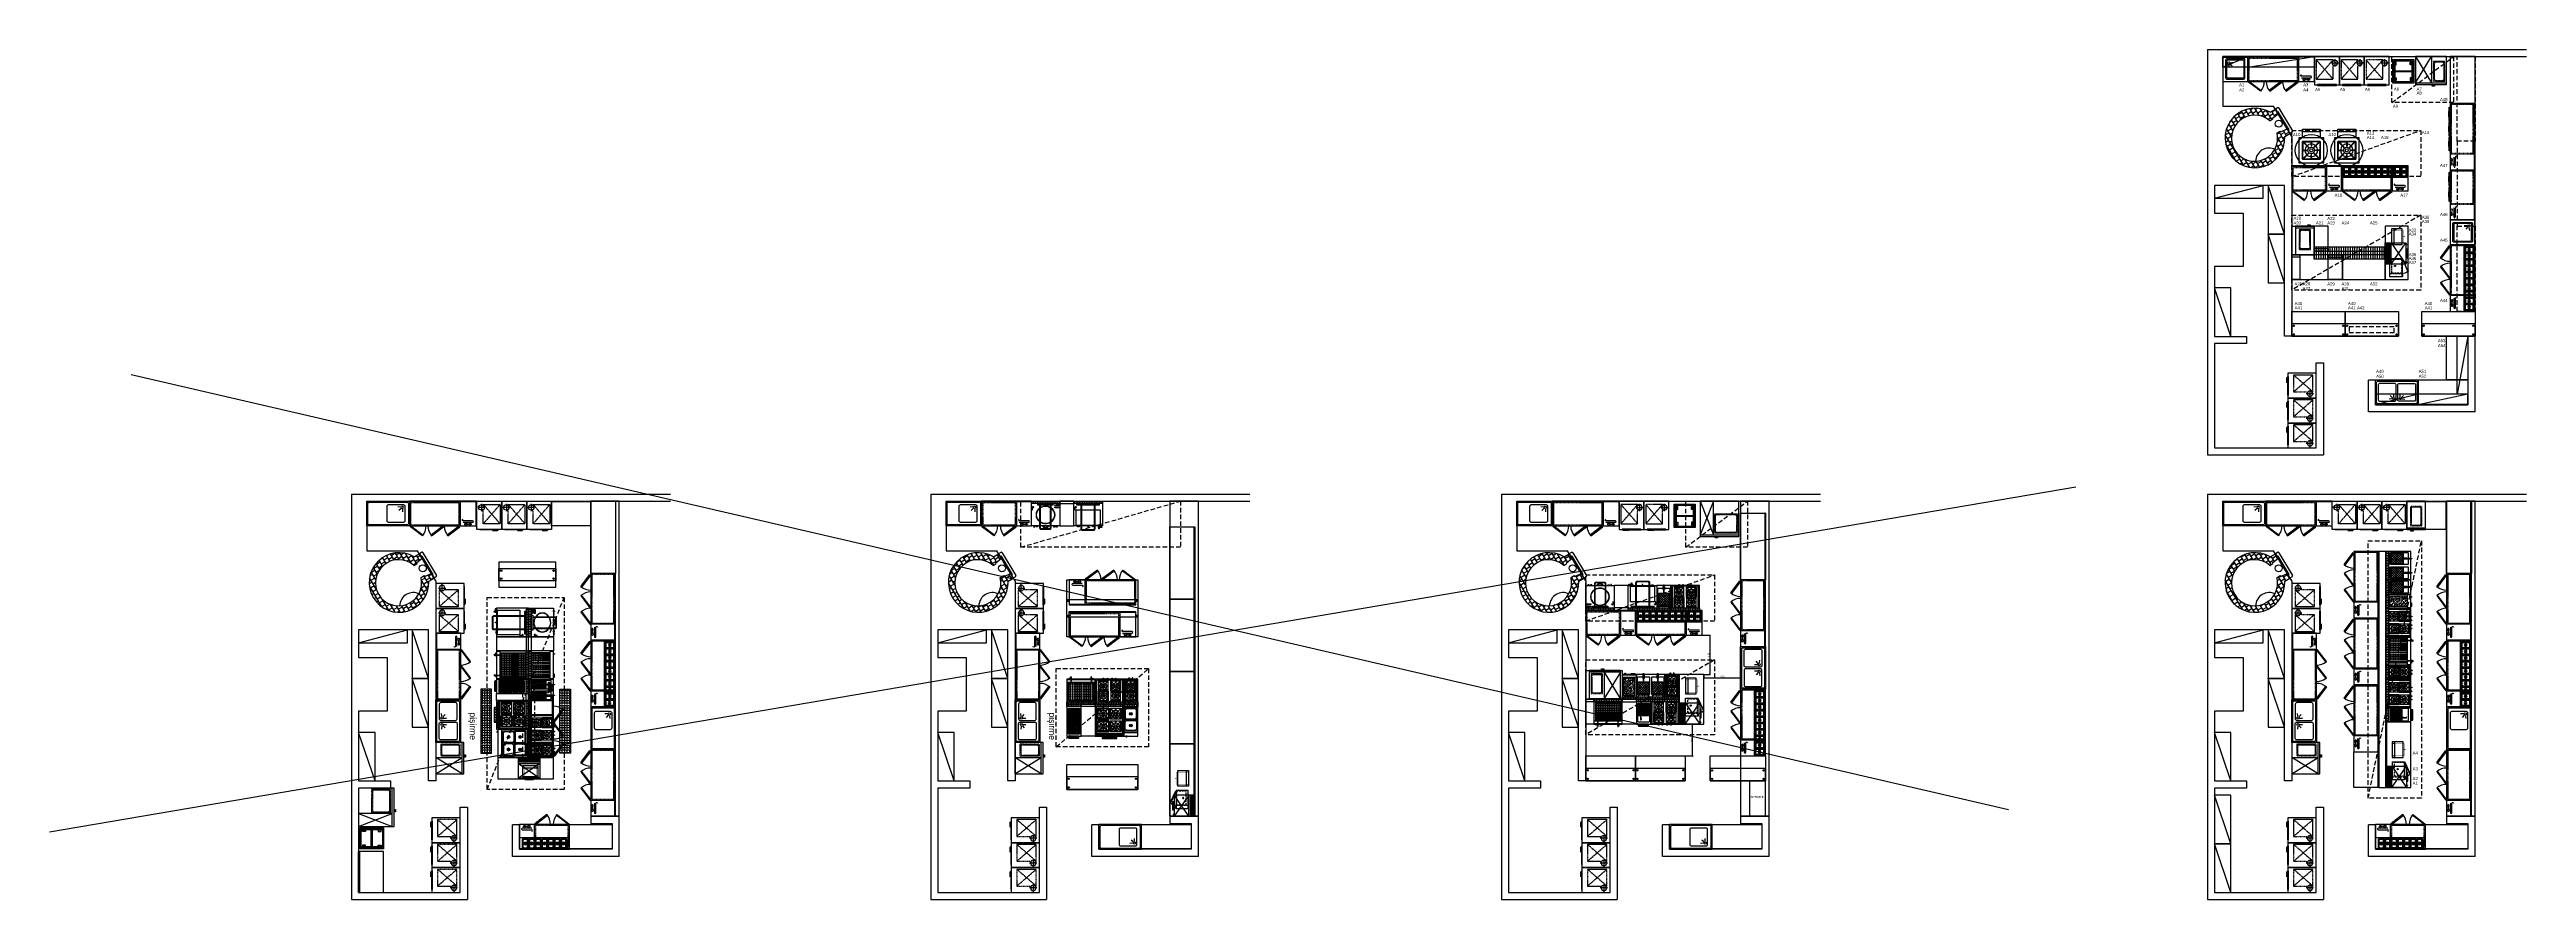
# Model space of a CAD drawing. Header units: millimetres. Extents: x 521598 to 528569, y -164711 to -162316.
import ezdxf
from ezdxf.enums import TextEntityAlignment as Align

# ---------------------------------------------------------------- set-up
doc = ezdxf.new("R2010")
doc.units = ezdxf.units.MM
doc.linetypes.add('DASHED', pattern=[0.75, 0.5, -0.25])
doc.linetypes.add('HIDDENX2', pattern=[19.05, 12.7, -6.35])
doc.layers.get('Defpoints').update_dxf_attribs({"color": 250})
for name, color, linetype in [('002 Çizgi', 7, 'Continuous'), ('CIHAZ', 2, 'Continuous'), ('Dim_YOO', 7, 'Continuous'), ('Kıtc-002 Çizgi', 7, 'Continuous'), ('S2000-002 Çizgi', 7, 'Continuous')]:
    doc.layers.add(name, color=color, linetype=linetype)
doc.styles.get("Standard").update_dxf_attribs({"font": 'arial.ttf'})
doc.styles.add('TAKSİM', font='GOTHIC.TTF', dxfattribs={"height": 20})
doc.dimstyles.new('OLCU50', dxfattribs={"dimtxt": 5, "dimasz": 3, "dimexe": 1.25, "dimexo": 0.625, "dimtad": 1, "dimdec": 0, "dimtxsty": 'Standard', "dimblk": 'OBLIQUE', "dimcen": 2.5, "dimclrd": 256, "dimclre": 251, "dimclrt": 25, "dimadec": 0, "dimazin": 0, "dimtfac": 1, "dimtdec": 0, "dimtmove": 0, "dimatfit": 3, "dimldrblk": 'OBLIQUE', "dimfxl": 1, "dimarcsym": 0})

# ---------------------------------------------------------------- blocks, each defined once
blk = doc.blocks.new('A$C06017225')
at = {"layer": 'S2000-002 Çizgi'}
h = blk.add_hatch(dxfattribs=at)
h.set_pattern_fill('AR-B88', color=256, scale=0.06, style=0)
h.set_pattern_definition([(0, (-8243.159, 3900.022), (0, 12.192), []), (90, (-8243.159, 3900.022), (-6.096, 12.192), [12.192, -12.192])])
h.paths.add_polyline_path([(44, 27.1), (44, 10), (59, 10), (61.5, 29.8), (64, 29.8), (64, 40.4, -6.342329), (104, 40.4), (104, 29.8), (106.5, 29.8), (109, 10), (114, 10), (124, 10), (124, 27.1, 3.946619)])
for p, q in [((44, 27.1), (44, 10)), ((124, 10), (44, 10)), ((61.5, 29.8), (59, 10)), ((64, 29.8), (61.5, 29.8)), ((64, 40.4), (64, 29.8)), ((104, 40.4), (104, 29.8)), ((104, 29.8), (106.5, 29.8)), ((106.5, 29.8), (109, 10)), ((124, 27.1), (124, 10))]:
    blk.add_line(p, q, dxfattribs=at)
at = {"layer": 'S2000-002 Çizgi', "color": 4}
for p, q in [((44, 3), (44, 10)), ((121, 0), (47, 0)), ((124, 3), (124, 10))]:
    blk.add_line(p, q, dxfattribs=at)
for points in [[(54, 7), (114, 7), (114, 10), (54, 10)], [(76.5, 7), (91.5, 7), (91.5, 10), (76.5, 10)]]:
    blk.add_lwpolyline(points, close=True, dxfattribs=at)
at = {"layer": 'S2000-002 Çizgi'}
blk.add_circle((84, 23), 10, dxfattribs=at)
for centre, radius, start, end in [((84, 101), 84, 298.43689, 241.56311), ((84, 102.3), 65, 287.92021, 252.07979), ((6, 101), 38.5, 302.71036, 57.28964)]:
    blk.add_arc(centre, radius, start, end, dxfattribs=at)
at = {"layer": 'S2000-002 Çizgi', "color": 4}
for centre, start, end in [((47, 3), 180, 270), ((121, 3), 270, 0)]:
    blk.add_arc(centre, 3, start, end, dxfattribs=at)
blk = doc.blocks.new('A$Cb98cdcd6')
at = {"layer": 'CIHAZ', "color": 5, "linetype": 'DASHED'}
for p, q in [((73.5, 5), (19.1, 52.2)), ((73.5, 52.2), (19.1, 5))]:
    blk.add_line(p, q, dxfattribs=at)
at = {"layer": 'CIHAZ', "color": 1}
for p, q in [((75.3, 57.3), (54.8, 57.3)), ((65.1, 47.9), (65.1, 68))]:
    blk.add_line(p, q, dxfattribs=at)
at = {"layer": 'CIHAZ', "color": 5}
for points in [[(1.8, 10.8), (1.8, 23.4), (0, 26.4), (0, 12.4)], [(1.8, 8.8), (1.8, 61.6), (4.3, 61.6), (4.3, 8.8)]]:
    blk.add_lwpolyline(points, close=True, dxfattribs=at)
at = {"layer": 'CIHAZ', "color": 1}
blk.add_circle((65.1, 57.3), 7.76, dxfattribs=at)
at = {"layer": 'S2000-002 Çizgi', "linetype": 'DASHED'}
for p, q in [((19.1, 52.2), (54.9, 52.2)), ((19.1, 5), (19.1, 52.2)), ((73.5, 5), (19.1, 5)), ((73.5, 52.2), (73.5, 5))]:
    blk.add_line(p, q, dxfattribs=at)
at = {"layer": 'S2000-002 Çizgi'}
blk.add_lwpolyline([(2.8, 61.6), (2.8, 70), (82.8, 70), (82.8, 0), (2.8, 0), (2.8, 8.8)], dxfattribs=at)
at = {"layer": 'S2000-002 Çizgi', "linetype": 'DASHED'}
for centre, radius, start, end in [((49.9, 61), 10.2, 299.6907, 336.77515), ((78.1, 60.4), 9.4, 201.20794, 240.95663)]:
    blk.add_arc(centre, radius, start, end, dxfattribs=at)
blk = doc.blocks.new('A$C01E77913')
at = {"layer": 'S2000-002 Çizgi'}
for points in [[(2, 26.8), (15, 26.8, -0.414214), (17, 24.8), (17, 2, -0.414214), (15, 0), (2, 0, -0.414214), (0, 2), (0, 24.8, -0.414214)], [(4, 24.8), (13, 24.8, -0.414214), (15, 22.8), (15, 4, -0.414214), (13, 2), (4, 2, -0.414214), (2, 4), (2, 22.8, -0.414214)]]:
    blk.add_lwpolyline(points, format="xyb", close=True, dxfattribs=at)
blk.add_lwpolyline([(4.7, 14.3), (12.2, 14.3), (12.2, 13.5), (4.7, 13.5)], close=True, dxfattribs=at)
blk.add_circle((8.5, 13.9), 3.82, dxfattribs=at)
blk = doc.blocks.new('A$C2a612620')
at = {"layer": '002 Çizgi', "color": 7}
for p, q in [((0, 2), (140, 2)), ((34, 59.7), (7.3, 59.7)), ((7.3, 55.3), (34, 55.3)), ((10.8, 65), (11, 65.7)), ((11, 64.2), (10.8, 65)), ((11, 65.7), (11.5, 66.3)), ((11.5, 63.6), (11, 64.2)), ((11.5, 66.3), (12.3, 66.8)), ((12.3, 63.1), (11.5, 63.6)), ((12.3, 66.8), (13.4, 67)), ((13.4, 63), (12.3, 63.1)), ((13.4, 67), (14.9, 66.8)), ((14.9, 63.1), (13.4, 63)), ((14.9, 66.8), (16.6, 66.3)), ((16.6, 63.6), (14.9, 63.1)), ((16.6, 66.3), (18.5, 65.7)), ((18.5, 64.2), (16.6, 63.6)), ((18.5, 65.7), (20.4, 65)), ((20.4, 65), (18.5, 64.2)), ((22.4, 65.7), (20.4, 65)), ((20.4, 65), (22.4, 64.2)), ((24.2, 66.3), (22.4, 65.7)), ((22.4, 64.2), (24.2, 63.6)), ((25.9, 66.8), (24.2, 66.3)), ((24.2, 63.6), (25.9, 63.1)), ((27.4, 67), (25.9, 66.8)), ((25.9, 63.1), (27.4, 63)), ((28.5, 66.8), (27.4, 67)), ((27.4, 63), (28.5, 63.1)), ((29.3, 66.3), (28.5, 66.8)), ((28.5, 63.1), (29.3, 63.6)), ((29.8, 65.7), (29.3, 66.3)), ((29.3, 63.6), (29.8, 64.2)), ((30, 65), (29.8, 65.7)), ((29.8, 64.2), (30, 65))]:
    blk.add_line(p, q, dxfattribs=at)
for points in [[(0, 70), (0, 0), (140, 0), (140, 70)], [(77, 97.8), (42.9, 72), (44.4, 70), (78.5, 95.8)], [(104.8, 97.8), (138.9, 72), (137.4, 70), (103.2, 95.8)], [(140, 32), (0, 32), (0, 0), (140, 0)]]:
    blk.add_lwpolyline(points, close=True, dxfattribs=at)
blk.add_lwpolyline([(42, 2), (42, 70)], dxfattribs=at)
at = {"layer": '002 Çizgi', "color": 7, "const_width": 0.427}
for points in [[(74.7, 96.1), (73.7, 97.4), (68.1, 93.2), (66.6, 92.1)], [(107, 96.1), (108, 97.4), (113.7, 93.2), (115.1, 92.1)]]:
    blk.add_lwpolyline(points, dxfattribs=at)
at = {"layer": '002 Çizgi', "color": 7, "linetype": 'DASHED'}
blk.add_lwpolyline([(45, 5), (137, 5), (137, 67), (45, 67)], close=True, dxfattribs=at)
at = {"layer": '002 Çizgi', "color": 7}
for centre, radius, start, end in [((44.4, 70), 42.7, 0, 40.50921), ((137.4, 70), 42.7, 139.49079, 180), ((7.3, 57.5), 2.17, 90, 270), ((34, 53.1), 2.17, 270, 90)]:
    blk.add_arc(centre, radius, start, end, dxfattribs=at)
at = {"layer": '002 Çizgi', "color": 7, "xscale": -1}
for p in [(24.5, 2.6), (42.5, 2.6), (60.5, 2.6), (78.5, 2.6), (96.5, 2.6), (114.5, 2.6), (132.5, 2.6)]:
    blk.add_blockref('A$C01E77913', p, dxfattribs=at)
blk = doc.blocks.new('A$C0E3E1D6B')
at = {"layer": 'S2000-002 Çizgi'}
h = blk.add_hatch(dxfattribs=at)
h.set_pattern_fill('LINE', color=256, scale=0.5, angle=90, style=0)
h.set_pattern_definition([(90, (-1212.5031, -3768.8105), (-1.5875, 1e-16), [])])
h.paths.add_polyline_path([(53.3, 4.3), (47.1, 4.3), (47.1, 0), (53.3, 0)])
for p, q in [((0, 9.3), (45.6, 83.4)), ((0, 83.4), (45.4, 9.3)), ((45.4, 83.4), (45.4, 9.3)), ((0, 9.3), (87.9, 9.3))]:
    blk.add_line(p, q, dxfattribs=at)
for points in [[(0, 4.3), (87.9, 4.3), (87.9, 83.4), (0, 83.4)], [(53.3, 0), (47.1, 0), (47.1, 4.3), (53.3, 4.3)]]:
    blk.add_lwpolyline(points, close=True, dxfattribs=at)
at = {"layer": 'S2000-002 Çizgi', "linetype": 'DASHED'}
blk.add_lwpolyline([(50.4, 69.3), (50.4, 14.3), (82.9, 14.3), (82.9, 69.3)], close=True, dxfattribs=at)
blk.add_lwpolyline([(52.4, 62.3), (52.4, 21.3, 0.414214), (57.4, 16.3), (75.9, 16.3, 0.414214), (80.9, 21.3), (80.9, 62.3, 0.414214), (75.9, 67.3), (57.4, 67.3, 0.414214)], format="xyb", close=True, dxfattribs=at)
blk = doc.blocks.new('188-70')
at = {"layer": '002 Çizgi', "color": 7}
blk.add_line((24.3, -110), (24.3, 78), dxfattribs=at)
for points in [[(-71.3, 41.3), (-45.7, 75.5), (-43.7, 74), (-69.3, 39.7)], [(-43.7, -110), (26.3, -110), (26.3, 78), (-43.7, 78)], [(-71.5, 15.9), (-45.7, -18.2), (-43.7, -16.7), (-69.4, 17.4)], [(-71.5, -30.1), (-45.7, -64.2), (-43.7, -62.6), (-69.4, -28.5)], [(-40.6, -93.6), (-40.5, -92.1), (-40, -90.4), (-39.4, -88.6), (-38.6, -86.6), (-37.9, -84.7), (-37.3, -82.8), (-36.8, -81.1), (-36.6, -79.7), (-36.8, -78.5), (-37.3, -77.7), (-37.9, -77.2), (-38.6, -77), (-39.4, -77.2), (-40, -77.7), (-40.5, -78.5), (-40.6, -79.7), (-40.5, -81.1), (-40, -82.8), (-39.4, -84.7), (-38.6, -86.6), (-37.9, -88.6), (-37.3, -90.4), (-36.8, -92.1), (-36.6, -93.6), (-36.8, -94.7), (-37.3, -95.6), (-37.9, -96.1), (-38.6, -96.2), (-39.4, -96.1), (-40, -95.6), (-40.5, -94.7)]]:
    blk.add_lwpolyline(points, close=True, dxfattribs=at)
at = {"layer": '002 Çizgi', "color": 7, "linetype": 'DASHED'}
blk.add_lwpolyline([(21.3, -62), (21.3, 75), (-40.7, 75), (-40.7, -62)], close=True, dxfattribs=at)
at = {"layer": '002 Çizgi', "color": 7, "const_width": 0.427}
for points in [[(-69.8, 13.7), (-71.1, 12.7), (-66.9, 7), (-65.8, 5.6)], [(-69.7, 43.5), (-71, 44.5), (-66.7, 50.2), (-65.7, 51.6)], [(-69.8, -32.3), (-71.1, -33.3), (-66.9, -39), (-65.8, -40.4)]]:
    blk.add_lwpolyline(points, dxfattribs=at)
at = {"layer": '002 Çizgi', "color": 7}
blk.add_lwpolyline([(24.3, -65), (-43.7, -65)], dxfattribs=at)
for points in [[(-33.3, -73), (-33.3, -99.7, 1), (-29, -99.7)], [(-29, -99.7), (-29, -73, -1), (-24.6, -73)]]:
    blk.add_lwpolyline(points, format="xyb", dxfattribs=at)
for centre, start, end in [((-43.7, -16.7), 90, 130.50921), ((-43.7, 74), 229.75503, 270), ((-43.7, -62.6), 90, 130.50921)]:
    blk.add_arc(centre, 42.7, start, end, dxfattribs=at)
blk = doc.blocks.new('A$C32DC0840')
at = {"layer": 'S2000-002 Çizgi'}
for p, q in [((45.8, 52.8), (38, 53.9)), ((47.1, 49), (41, 43.9)), ((51, 47.3), (51, 39.4)), ((69, 47.3), (69, 39.4)), ((72.9, 49), (79, 43.9)), ((74.2, 52.8), (82, 53.9))]:
    blk.add_line(p, q, dxfattribs=at)
for points in [[(120, 0), (0, 0), (0, 70), (120, 70)], [(120, 68), (0, 68), (0, 70), (120, 70)]]:
    blk.add_lwpolyline(points, close=True, dxfattribs=at)
for points in [[(113, 3), (7, 3, -0.414214), (3, 7), (3, 63, -0.414214), (7, 67), (113, 67, -0.414214), (117, 63), (117, 7, -0.414214)], [(53.5, 10), (11.5, 10, -0.414214), (7.5, 14), (7.5, 56, -0.414214), (11.5, 60), (53.5, 60, -0.414214), (57.5, 56), (57.5, 14, -0.414214)], [(66.5, 10), (108.5, 10, 0.414214), (112.5, 14), (112.5, 56, 0.414214), (108.5, 60), (66.5, 60, 0.414214), (62.5, 56), (62.5, 14, 0.414214)]]:
    blk.add_lwpolyline(points, format="xyb", close=True, dxfattribs=at)
for centre in [(50.8, 52.3), (69.2, 52.3)]:
    blk.add_circle(centre, 3.19, dxfattribs=at)
blk = doc.blocks.new('A$C5AFF60AA')
at = {"layer": 'S2000-002 Çizgi'}
for p, q in [((19.5, 47.3), (19.5, 39.4)), ((23.4, 49), (29.5, 43.9)), ((24.7, 52.8), (32.5, 53.9))]:
    blk.add_line(p, q, dxfattribs=at)
for points in [[(0, 0), (120, 0), (120, 70), (0, 70)], [(0, 68), (120, 68), (120, 70), (0, 70)]]:
    blk.add_lwpolyline(points, close=True, dxfattribs=at)
for points in [[(7, 3), (113, 3, 0.414214), (117, 7), (117, 63, 0.414214), (113, 67), (7, 67, 0.414214), (3, 63), (3, 7, 0.414214)], [(17, 10), (59, 10, 0.414214), (63, 14), (63, 56, 0.414214), (59, 60), (17, 60, 0.414214), (13, 56), (13, 14, 0.414214)]]:
    blk.add_lwpolyline(points, format="xyb", close=True, dxfattribs=at)
blk.add_circle((19.7, 52.3), 3.19, dxfattribs=at)
blk = doc.blocks.new('A$C336F7092')
at = {"layer": 'S2000-002 Çizgi'}
h = blk.add_hatch(dxfattribs=at)
h.set_pattern_fill('ANSI31', color=256, scale=1.5, angle=45, style=0)
h.set_pattern_definition([(90, (-4825.414, -5279.878), (-4.7625, 9e-16), [])])
h.paths.add_polyline_path([(80, 65.9), (80, 72.9), (0, 72.9), (0, 65.9)])
h = blk.add_hatch(dxfattribs=at)
h.set_pattern_fill('ANSI33', color=256, angle=45, style=0)
h.set_pattern_definition([(90, (-2886.505, -4986.208), (-6.35, 1e-15), []), (90, (-2883.33, -4983.033), (-6.35, 1e-15), [3.175, -1.5875])])
h.paths.add_polyline_path([(75.5, 13.2), (75.5, 63.2), (5.5, 63.2), (5.5, 13.2)])
for points in [[(0, 2.9), (80, 2.9), (80, 72.9), (0, 72.9)], [(0, 72.9), (80, 72.9), (80, 65.9), (0, 65.9)], [(1, 11.9), (79, 11.9), (79, 3.9), (1, 3.9)], [(5, 2.9), (15, 2.9), (15, 0.9), (5, 0.9)], [(5.5, 63.2), (75.5, 63.2), (75.5, 13.2), (5.5, 13.2)], [(70.1, 2.9), (73.7, 2.9), (73.7, 1.5), (70.1, 1.5)], [(71, 1.5), (72.5, 1.5), (72.5, 0), (71, 0)]]:
    blk.add_lwpolyline(points, close=True, dxfattribs=at)
blk = doc.blocks.new('A$C552B0E51')
at = {"layer": 'Kıtc-002 Çizgi'}
h = blk.add_hatch(dxfattribs=at)
h.set_pattern_fill('ANSI31', color=256, angle=45, style=0)
h.set_pattern_definition([(90, (-2780.067, -8355.0508), (-3.175, 7e-16), [])])
h.paths.add_polyline_path([(58, 48.8), (58, 59.8), (2, 59.8), (2, 48.8)])
for p, q in [((60, 44.8), (0, 3.8)), ((0, 44.8), (60, 3.8))]:
    blk.add_line(p, q, dxfattribs=at)
for points in [[(0, 61.8), (60, 61.8), (60, 3.8), (0, 3.8)], [(0, 44.8), (60, 44.8), (60, 3.8), (0, 3.8)], [(2, 59.8), (58, 59.8), (58, 48.8), (2, 48.8)], [(7.5, 2.8), (2.5, 2.8), (2.5, 3.8), (7.5, 3.8)], [(5.5, 1.1), (4.5, 1.1), (4.5, 2.8), (5.5, 2.8)], [(17.8, 0), (42.2, 0), (42.2, 3.8), (17.8, 3.8)], [(19.8, 1), (40.2, 1), (40.2, 3.8), (19.8, 3.8)], [(52.5, 2.8), (57.5, 2.8), (57.5, 3.8), (52.5, 3.8)], [(54.5, 1.1), (55.5, 1.1), (55.5, 2.8), (54.5, 2.8)]]:
    blk.add_lwpolyline(points, close=True, dxfattribs=at)
for points in [[(5, 2.8), (5, 1.1)], [(55, 2.8), (55, 1.1)]]:
    blk.add_lwpolyline(points, dxfattribs=at)
blk = doc.blocks.new('A$C67BA2794')
at = {"layer": 'S2000-002 Çizgi'}
blk.add_lwpolyline([(0, 7.6), (44, 7.6), (44, 38), (0, 38)], close=True, dxfattribs=at)
blk.add_lwpolyline([(44, 31.5), (0, 31.5)], dxfattribs=at)
for points, const_width in [([(3.5, 34.4), (5.8, 34.4)], 2), ([(4.6, 34), (4.6, 4.1), (22, 4.1)], 1), ([(39.4, 34), (39.4, 4.1), (22, 4.1)], 1), ([(40.5, 34.4), (38.2, 34.4)], 2)]:
    blk.add_lwpolyline(points, dxfattribs=dict(at, const_width=const_width))
blk.add_lwpolyline([(21.9, 7.5, 1, 1, 0), (21.9, 3.7, 1, 2, 0), (21.9, 0, 2, 2, 0)], format="xyseb", dxfattribs=at)
blk = doc.blocks.new('188-70-M')
at = {"layer": '002 Çizgi', "color": 7}
blk.add_line((47.6, -126), (47.6, 62), dxfattribs=at)
for points in [[(-48.2, -0.1), (-22.5, -34.2), (-20.4, -32.6), (-46.2, 1.5)], [(-48.1, 25.3), (-22.5, 59.5), (-20.4, 58), (-46, 23.8)], [(-20.4, -126), (49.6, -126), (49.6, 62), (-20.4, 62)], [(17.6, 62), (17.6, -126), (49.6, -126), (49.6, 62)], [(-48.2, -46), (-22.5, -80.2), (-20.4, -78.6), (-46.2, -44.5)], [(-17.4, -109.6), (-17.2, -108.1), (-16.8, -106.4), (-16.1, -104.5), (-15.4, -102.6), (-14.7, -100.7), (-14, -98.8), (-13.6, -97.1), (-13.4, -95.6), (-13.6, -94.5), (-14, -93.7), (-14.7, -93.2), (-15.4, -93), (-16.1, -93.2), (-16.8, -93.7), (-17.2, -94.5), (-17.4, -95.6), (-17.2, -97.1), (-16.8, -98.8), (-16.1, -100.7), (-15.4, -102.6), (-14.7, -104.5), (-14, -106.4), (-13.6, -108.1), (-13.4, -109.6), (-13.6, -110.7), (-14, -111.5), (-14.7, -112), (-15.4, -112.2), (-16.1, -112), (-16.8, -111.5), (-17.2, -110.7)]]:
    blk.add_lwpolyline(points, close=True, dxfattribs=at)
at = {"layer": '002 Çizgi', "color": 7, "const_width": 0.428}
for points in [[(-46.4, 27.5), (-47.7, 28.5), (-43.5, 34.2), (-42.4, 35.6)], [(-46.5, -2.3), (-47.9, -3.3), (-43.6, -8.9), (-42.5, -10.4)], [(-46.5, -48.3), (-47.9, -49.3), (-43.6, -54.9), (-42.5, -56.4)]]:
    blk.add_lwpolyline(points, dxfattribs=at)
at = {"layer": '002 Çizgi', "color": 7, "linetype": 'DASHED'}
blk.add_lwpolyline([(44.6, -78), (44.6, 59), (-17.4, 59), (-17.4, -78)], close=True, dxfattribs=at)
at = {"layer": '002 Çizgi', "color": 7}
blk.add_lwpolyline([(47.6, -81), (-20.4, -81)], dxfattribs=at)
for points in [[(-10.1, -89), (-10.1, -115.7, 1), (-5.7, -115.7)], [(-5.7, -115.7), (-5.7, -89, -1), (-1.4, -89)]]:
    blk.add_lwpolyline(points, format="xyb", dxfattribs=at)
for centre, start, end in [((-20.4, -32.6), 90, 130.50921), ((-20.4, 58), 229.75503, 270), ((-20.4, -78.6), 90, 130.50921)]:
    blk.add_arc(centre, 42.7, start, end, dxfattribs=at)
at = {"layer": '002 Çizgi', "color": 7, "xscale": -1, "rotation": 90}
for p in [(47, 56.5), (47, 38.5), (47, 20.5), (47, 2.5), (47, -15.5), (47, -33.5), (47, -51.5), (47, -69.5), (46.6, -105.5), (47, -87.5)]:
    blk.add_blockref('A$C01E77913', p, dxfattribs=at)
blk = doc.blocks.new('A$C5ACE57BF')
at = {"layer": 'S2000-002 Çizgi', "linetype": 'DASHED', "ltscale": 10}
blk.add_line((9, 51.9), (9, 17.5), dxfattribs=at)
at = {"layer": 'S2000-002 Çizgi'}
for points in [[(0, 51.9), (51, 51.9), (51, 17.5), (0, 17.5)], [(0.9, 17.5), (3.2, 17.5), (3.2, 16.3), (0.9, 16.3)], [(4.2, 17.5), (6.4, 17.5), (6.4, 16.3), (4.2, 16.3)], [(16, 1.1), (50.5, 16.7), (50, 17.5), (15.4, 1.9)], [(16, 1.1), (17.9, 2.4), (18.6, 1.3), (16.7, 0)]]:
    blk.add_lwpolyline(points, close=True, dxfattribs=at)
at = {"layer": 'S2000-002 Çizgi', "linetype": 'DASHED', "ltscale": 10}
blk.add_lwpolyline([(10.4, 46.1), (49.6, 46.1), (49.6, 19), (10.4, 19)], close=True, dxfattribs=at)
at = {"layer": 'S2000-002 Çizgi'}
blk.add_circle((30.2, 37.5), 1.85, dxfattribs=at)
blk.add_arc((36.1, 19.5), 27.2, 184.27712, 220.36586, dxfattribs=at)
blk = doc.blocks.new('A$C604B7618')
at = {"layer": 'Kıtc-002 Çizgi'}
blk.add_lwpolyline([(0, 30.6), (30.6, 30.6), (30.6, 0), (0, 0), (0, 30.6)], dxfattribs=at)
blk.add_lwpolyline([(15.5, 29.5), (15.5, 23.4, -0.414214), (15.3, 23.2), (15.2, 23.2, -0.414214), (15, 23.4), (15, 29.5), (2.7, 29.5, 0.668179), (2.3, 28.6), (10.8, 20.1, -0.810443), (10.4, 19.8), (1.6, 28.6, 0.668179), (1, 28.4), (1, 15.5), (7.1, 15.5, -0.414214), (7.3, 15.3), (7.3, 15.2, -0.414214), (7.1, 15), (1, 15), (1, 2.7, 0.668179), (1.9, 2.3), (10.4, 10.8, -0.810443), (10.8, 10.4), (2, 1.6, 0.668179), (2.2, 1), (15, 1), (15, 7.1, -0.414214), (15.2, 7.3), (15.3, 7.3, -0.414214), (15.5, 7.1), (15.5, 1), (27.9, 1, 0.668179), (28.3, 1.9), (19.8, 10.4, -0.810443), (20.2, 10.8), (29, 2, 0.668179), (29.5, 2.2), (29.5, 15), (23.4, 15, -0.414214), (23.2, 15.2), (23.2, 15.3, -0.414214), (23.4, 15.5), (29.5, 15.5), (29.5, 28.4, 0.668179), (29, 28.6), (20.2, 19.8, -0.810443), (19.8, 20.1), (28.3, 28.6, 0.668179), (27.9, 29.5)], format="xyb", close=True, dxfattribs=at)
for radius in [10.8, 5.66, 2.6]:
    blk.add_circle((15.3, 13.8), radius, dxfattribs=at)
blk = doc.blocks.new('A$C30C77C58')
at = {"layer": 'S2000-002 Çizgi'}
h = blk.add_hatch(dxfattribs=at)
h.set_pattern_fill('ANSI31', color=256, scale=1.5, angle=45, style=0)
h.set_pattern_definition([(90, (-2348.432, -5726.0087), (-4.7625, 9e-16), [])])
h.paths.add_polyline_path([(0, 97), (0, 90), (80, 90), (80, 97)])
for points in [[(0, 12), (80, 12), (80, 97), (0, 97)], [(80, 90), (0, 90), (0, 97), (80, 97)], [(3, 15), (77, 15), (77, 90), (3, 90)], [(0, 7), (80, 7), (80, 12), (0, 12)], [(4.5, 12), (75.5, 12), (75.5, 9), (4.5, 9)], [(23.7, 7), (27.3, 7), (27.3, 5.5), (23.7, 5.5)], [(24.7, 5.5), (26.1, 5.5), (26.1, 4.1), (24.7, 4.1)], [(30.5, 7), (34.2, 7), (34.2, 5.5), (30.5, 5.5)], [(31.5, 5.5), (33, 5.5), (33, 4.1), (31.5, 4.1)], [(38.1, 7), (41.7, 7), (41.7, 5.5), (38.1, 5.5)], [(39, 5.5), (40.5, 5.5), (40.5, 4.1), (39, 4.1)], [(45.7, 7), (49.3, 7), (49.3, 5.5), (45.7, 5.5)], [(46.7, 5.5), (48.1, 5.5), (48.1, 4.1), (46.7, 4.1)], [(52.9, 7), (56.5, 7), (56.5, 5.5), (52.9, 5.5)], [(53.8, 5.5), (55.3, 5.5), (55.3, 4.1), (53.8, 4.1)]]:
    blk.add_lwpolyline(points, close=True, dxfattribs=at)
blk.add_lwpolyline([(19.5, 7), (19.5, 0), (60.5, 0), (60.5, 7), (59.5, 7), (59.5, 2), (20.5, 2), (20.5, 7), (19.5, 7)], dxfattribs=at)
at = {"layer": 'S2000-002 Çizgi', "xscale": -1}
for p in [(37.8, 54.9), (37.8, 19.5)]:
    blk.add_blockref('A$C604B7618', p, dxfattribs=at)
at = {"layer": 'S2000-002 Çizgi'}
for p in [(42.2, 54.9), (42.2, 19.5)]:
    blk.add_blockref('A$C604B7618', p, dxfattribs=at)
blk = doc.blocks.new('A$C7A250C34')
at = {"layer": 'S2000-002 Çizgi'}
h = blk.add_hatch(dxfattribs=at)
h.set_pattern_fill('ANSI31', color=256, scale=1.5, angle=45, style=0)
h.set_pattern_definition([(90, (-2508.419, -6412.801), (-4.7625, 9e-16), [])])
h.paths.add_polyline_path([(0, 72.9), (0, 65.9), (80, 65.9), (80, 72.9)])
for points in [[(0, 2.9), (80, 2.9), (80, 72.9), (0, 72.9)], [(80, 65.9), (0, 65.9), (0, 72.9), (80, 72.9)], [(3, 4.9), (77, 4.9), (77, 65.9), (3, 65.9)], [(21.2, 2.9), (24.8, 2.9), (24.8, 1.5), (21.2, 1.5)], [(22.2, 1.5), (23.6, 1.5), (23.6, 0), (22.2, 0)], [(31, 2.9), (34.7, 2.9), (34.7, 1.5), (31, 1.5)], [(32, 1.5), (33.5, 1.5), (33.5, 0), (32, 0)], [(44.6, 2.9), (48.2, 2.9), (48.2, 1.5), (44.6, 1.5)], [(45.5, 1.5), (47, 1.5), (47, 0), (45.5, 0)], [(55.2, 2.9), (58.8, 2.9), (58.8, 1.5), (55.2, 1.5)], [(56.2, 1.5), (57.6, 1.5), (57.6, 0), (56.2, 0)]]:
    blk.add_lwpolyline(points, close=True, dxfattribs=at)
at = {"layer": 'S2000-002 Çizgi', "yscale": 0.8999999999996362}
for p, xscale, zscale in [((36.2, 36.4), -0.8999999999996362, 0.9), ((43.8, 36.4), 0.8999999999996362, 0.8999999999996362)]:
    blk.add_blockref('A$C604B7618', p, dxfattribs=dict(at, xscale=xscale, zscale=zscale))
at = {"layer": 'S2000-002 Çizgi', "yscale": 0.8999999999996362, "rotation": 180}
for p, xscale, zscale in [((36.2, 35.1), 0.8999999999996362, 0.8999999999996362), ((43.8, 35.1), -0.8999999999996362, 0.9)]:
    blk.add_blockref('A$C604B7618', p, dxfattribs=dict(at, xscale=xscale, zscale=zscale))
blk = doc.blocks.new('A$C276B0005')
at = {"layer": 'S2000-002 Çizgi'}
h = blk.add_hatch(dxfattribs=at)
h.set_pattern_fill('ANSI31', color=256, scale=1.5, angle=45, style=0)
h.set_pattern_definition([(90, (-3652.638, -4968.124), (-4.7625, 9e-16), [])])
h.paths.add_polyline_path([(40, 89), (40, 96), (0, 96), (0, 89)])
for points in [[(3.3, 75), (2.5, 75.5), (1.1, 73.6, 1), (2.6, 72.9)], [(37.8, 72.9, 1), (39.3, 73.6), (37.9, 75.5), (37.1, 75)], [(3.3, 59), (2.5, 59.4), (1.1, 57.6, 1), (2.6, 56.8)], [(3.3, 43), (2.5, 43.4), (1.1, 41.6, 1), (2.6, 40.8)], [(37.8, 56.8, 1), (39.3, 57.6), (37.9, 59.4), (37.1, 59)], [(37.8, 40.8, 1), (39.3, 41.6), (37.9, 43.4), (37.1, 43)]]:
    blk.add_hatch(color=256, dxfattribs=at).paths.add_polyline_path(points)
h = blk.add_hatch(dxfattribs=at)
h.set_pattern_fill('HEX', color=256, scale=0.2, style=0)
h.set_pattern_definition([(0, (-3709.3885, -4944.9235), (0, 1.099852), [0.635, -1.27]), (120, (-3709.3885, -4944.9235), (-0.95249977, -0.549926), [0.635, -1.27]), (60, (-3708.7535, -4944.9235), (-0.95249977, 0.549926), [0.635, -1.27])])
h.paths.add_polyline_path([(7.6, 82.5, 0.414214), (4.6, 79.5), (4.6, 70.5, 0.414214), (7.6, 67.5), (16.6, 67.5, 0.414214), (19.6, 70.5), (19.6, 79.5, 0.414214), (16.6, 82.5)])
h = blk.add_hatch(dxfattribs=at)
h.set_pattern_fill('HEX', color=256, scale=0.2, style=0)
h.set_pattern_definition([(180, (3749.6625, -4944.9235), (0, 1.099852), [0.635, -1.27]), (60, (3749.6625, -4944.9235), (0.95249977, -0.549926), [0.635, -1.27]), (120, (3749.0275, -4944.9235), (0.95249977, 0.549926), [0.635, -1.27])])
h.paths.add_polyline_path([(23.6, 82.5, 0.414214), (20.6, 79.5), (20.6, 70.5, 0.414214), (23.6, 67.5), (32.6, 67.5, 0.414214), (35.6, 70.5), (35.6, 79.5, 0.414214), (32.6, 82.5)])
h = blk.add_hatch(dxfattribs=at)
h.set_pattern_fill('HEX', color=256, scale=0.4, style=0)
h.set_pattern_definition([(0, (-3709.8885, -4938.4235), (0, 2.199704), [1.27, -2.54]), (120, (-3709.8885, -4938.4235), (-1.90499954, -1.099852), [1.27, -2.54]), (60, (-3708.6185, -4938.4235), (-1.90499954, 1.099852), [1.27, -2.54])])
h.paths.add_polyline_path([(2.7, 34), (2.7, 15, 0.414214), (5.7, 12), (34.7, 12, 0.414214), (37.7, 15), (37.7, 34)])
h = blk.add_hatch(dxfattribs=at)
h.set_pattern_fill('HEX', color=256, scale=0.2, style=0)
h.set_pattern_definition([(0, (-3709.3885, -4960.9235), (0, 1.099852), [0.635, -1.27]), (120, (-3709.3885, -4960.9235), (-0.95249977, -0.549926), [0.635, -1.27]), (60, (-3708.7535, -4960.9235), (-0.95249977, 0.549926), [0.635, -1.27])])
h.paths.add_polyline_path([(7.6, 66.5, 0.414214), (4.6, 63.5), (4.6, 54.5, 0.414214), (7.6, 51.5), (16.6, 51.5, 0.414214), (19.6, 54.5), (19.6, 63.5, 0.414214), (16.6, 66.5)])
h = blk.add_hatch(dxfattribs=at)
h.set_pattern_fill('HEX', color=256, scale=0.2, style=0)
h.set_pattern_definition([(0, (-3709.3885, -4976.9235), (0, 1.099852), [0.635, -1.27]), (120, (-3709.3885, -4976.9235), (-0.95249977, -0.549926), [0.635, -1.27]), (60, (-3708.7535, -4976.9235), (-0.95249977, 0.549926), [0.635, -1.27])])
h.paths.add_polyline_path([(7.6, 50.5, 0.414214), (4.6, 47.5), (4.6, 38.5, 0.414214), (7.6, 35.5), (16.6, 35.5, 0.414214), (19.6, 38.5), (19.6, 47.5, 0.414214), (16.6, 50.5)])
h = blk.add_hatch(dxfattribs=at)
h.set_pattern_fill('HEX', color=256, scale=0.2, style=0)
h.set_pattern_definition([(180, (3749.6625, -4960.9235), (0, 1.099852), [0.635, -1.27]), (60, (3749.6625, -4960.9235), (0.95249977, -0.549926), [0.635, -1.27]), (120, (3749.0275, -4960.9235), (0.95249977, 0.549926), [0.635, -1.27])])
h.paths.add_polyline_path([(23.6, 66.5, 0.414214), (20.6, 63.5), (20.6, 54.5, 0.414214), (23.6, 51.5), (32.6, 51.5, 0.414214), (35.6, 54.5), (35.6, 63.5, 0.414214), (32.6, 66.5)])
h = blk.add_hatch(dxfattribs=at)
h.set_pattern_fill('HEX', color=256, scale=0.2, style=0)
h.set_pattern_definition([(180, (3749.6625, -4976.9235), (0, 1.099852), [0.635, -1.27]), (60, (3749.6625, -4976.9235), (0.95249977, -0.549926), [0.635, -1.27]), (120, (3749.0275, -4976.9235), (0.95249977, 0.549926), [0.635, -1.27])])
h.paths.add_polyline_path([(23.6, 50.5, 0.414214), (20.6, 47.5), (20.6, 38.5, 0.414214), (23.6, 35.5), (32.6, 35.5, 0.414214), (35.6, 38.5), (35.6, 47.5, 0.414214), (32.6, 50.5)])
for p, q in [((2.5, 75.5), (1.1, 73.6)), ((2.5, 75.5), (3.3, 75)), ((3.3, 75), (2.6, 72.9)), ((37.9, 75.5), (37.1, 75)), ((37.1, 75), (37.8, 72.9)), ((37.9, 75.5), (39.3, 73.6)), ((2.5, 59.4), (1.1, 57.6)), ((2.5, 43.4), (1.1, 41.6)), ((2.5, 59.4), (3.3, 59)), ((2.5, 43.4), (3.3, 43)), ((3.3, 59), (2.6, 56.8)), ((3.3, 43), (2.6, 40.8)), ((37.7, 34), (2.7, 34)), ((37.9, 59.4), (37.1, 59)), ((37.1, 59), (37.8, 56.8)), ((37.9, 43.4), (37.1, 43)), ((37.1, 43), (37.8, 40.8)), ((37.9, 59.4), (39.3, 57.6)), ((37.9, 43.4), (39.3, 41.6))]:
    blk.add_line(p, q, dxfattribs=at)
for points in [[(0, 6), (40, 6), (40, 96), (0, 96)], [(0, 96), (40, 96), (40, 89), (0, 89)], [(11.5, 6), (14.8, 6), (14.8, 3.7), (11.5, 3.7)]]:
    blk.add_lwpolyline(points, close=True, dxfattribs=at)
for points in [[(2.5, 75.5), (3.8, 78), (4.6, 77.6), (3.3, 75)], [(4.6, 77.6), (4.6, 72.5), (3.7, 72.5), (3.7, 75.8)], [(4.6, 73.1), (4.6, 72.5)], [(37.9, 75.5), (36.5, 78), (35.7, 77.6), (37.1, 75)], [(35.7, 77.6), (35.7, 72.5), (36.7, 72.5), (36.7, 75.8)], [(35.7, 73.1), (35.7, 72.5)], [(2.5, 59.4), (3.8, 62), (4.6, 61.5), (3.3, 59)], [(2.5, 43.4), (3.8, 45.9), (4.6, 45.5), (3.3, 43)], [(4.6, 61.5), (4.6, 56.5), (3.7, 56.5), (3.7, 59.8)], [(4.6, 45.5), (4.6, 40.4), (3.7, 40.4), (3.7, 43.7)], [(4.6, 57.1), (4.6, 56.5)], [(4.6, 41), (4.6, 40.4)], [(37.9, 59.4), (36.5, 62), (35.7, 61.5), (37.1, 59)], [(35.7, 61.5), (35.7, 56.5), (36.7, 56.5), (36.7, 59.8)], [(35.7, 57.1), (35.7, 56.5)], [(37.9, 43.4), (36.5, 45.9), (35.7, 45.5), (37.1, 43)], [(35.7, 45.5), (35.7, 40.4), (36.7, 40.4), (36.7, 43.7)], [(35.7, 41), (35.7, 40.4)]]:
    blk.add_lwpolyline(points, dxfattribs=at)
for points in [[(37.7, 34), (37.7, 81, 0.414214), (34.7, 84), (5.7, 84, 0.414214), (2.7, 81), (2.7, 43.7)], [(2.7, 43.7), (2.7, 15, 0.414214), (5.7, 12), (34.7, 12, 0.414214), (37.7, 15), (37.7, 43.6)]]:
    blk.add_lwpolyline(points, format="xyb", dxfattribs=at)
for points in [[(7.6, 67.5), (16.6, 67.5, 0.414214), (19.6, 70.5), (19.6, 79.5, 0.414214), (16.6, 82.5), (7.6, 82.5, 0.414214), (4.6, 79.5), (4.6, 70.5, 0.414214)], [(32.6, 67.5), (23.6, 67.5, -0.414214), (20.6, 70.5), (20.6, 79.5, -0.414214), (23.6, 82.5), (32.6, 82.5, -0.414214), (35.6, 79.5), (35.6, 70.5, -0.414214)], [(7.6, 51.5), (16.6, 51.5, 0.414214), (19.6, 54.5), (19.6, 63.5, 0.414214), (16.6, 66.5), (7.6, 66.5, 0.414214), (4.6, 63.5), (4.6, 54.5, 0.414214)], [(7.6, 35.5), (16.6, 35.5, 0.414214), (19.6, 38.5), (19.6, 47.5, 0.414214), (16.6, 50.5), (7.6, 50.5, 0.414214), (4.6, 47.5), (4.6, 38.5, 0.414214)], [(6.7, 0), (31.7, 0, 0.414214), (33.7, 2), (33.7, 6), (4.7, 6), (4.7, 2, 0.414214)], [(8.7, 2), (29.7, 2, 0.414214), (31.7, 4), (31.7, 6), (6.7, 6), (6.7, 4, 0.414214)], [(32.6, 51.5), (23.6, 51.5, -0.414214), (20.6, 54.5), (20.6, 63.5, -0.414214), (23.6, 66.5), (32.6, 66.5, -0.414214), (35.6, 63.5), (35.6, 54.5, -0.414214)], [(32.6, 35.5), (23.6, 35.5, -0.414214), (20.6, 38.5), (20.6, 47.5, -0.414214), (23.6, 50.5), (32.6, 50.5, -0.414214), (35.6, 47.5), (35.6, 38.5, -0.414214)]]:
    blk.add_lwpolyline(points, format="xyb", close=True, dxfattribs=at)
for centre, start, end in [((1.8, 73.2), 133.49396, 350.61991), ((38.5, 73.2), 189.38009, 46.50604), ((1.8, 57.2), 133.49396, 350.61991), ((1.8, 41.2), 133.49396, 350.61991), ((38.5, 57.2), 189.38009, 46.50604), ((38.5, 41.2), 189.38009, 46.50604)]:
    blk.add_arc(centre, 0.835, start, end, dxfattribs=at)
blk = doc.blocks.new('A$C063E11E5')
at = {"layer": 'S2000-002 Çizgi'}
h = blk.add_hatch(dxfattribs=at)
h.set_pattern_fill('ANSI31', color=256, scale=1.5, angle=45, style=0)
h.set_pattern_definition([(90, (-3458.603, -4993.7387), (-4.7625, 9e-16), [])])
h.paths.add_polyline_path([(0, 72.6), (0, 65.6), (80, 65.6), (80, 72.6)])
h = blk.add_hatch(color=256, dxfattribs=at)
h.paths.add_polyline_path([(35, 61.8), (35, 62.4), (35, 65.6), (34.4, 65.6), (34.4, 62.4, -0.414214), (33.4, 61.4), (33, 61.4), (33, 60.8), (34, 60.8, 0.414214)])
h.paths.add_polyline_path([(32, 61.4), (24, 61.4), (24, 60.8), (32, 60.8)])
h.paths.add_polyline_path([(23, 61.4), (17, 61.4), (17, 60.8), (23, 60.8)])
h.paths.add_polyline_path([(16, 61.4), (8, 61.4), (8, 60.8), (16, 60.8)])
h.paths.add_polyline_path([(5.6, 62.4), (5.6, 65.6), (5, 65.6), (5, 61.8, 0.414214), (6, 60.8), (6.6, 60.8), (7, 60.8), (7, 61.4), (6.6, 61.4, -0.414214)])
h = blk.add_hatch(dxfattribs=at)
h.set_pattern_fill('ANSI37', color=256, scale=1.5, style=0)
h.set_pattern_definition([(45, (-3527.4763, -4981.5224), (-3.367596, 3.367596), []), (135, (-3527.4763, -4981.5224), (-3.367596, -3.367596), [])])
h.paths.add_polyline_path([(35, 55.8, 0.414214), (33, 57.8), (7, 57.8, 0.414214), (5, 55.8), (5, 26, 0.414214), (7, 24), (33, 24, 0.414214), (35, 26)])
for points in [[(18.5, 14), (21.5, 14), (21.5, 4.8), (18.5, 4.8)], [(58.5, 14), (61.5, 14), (61.5, 4.8), (58.5, 4.8)]]:
    blk.add_hatch(color=256, dxfattribs=at).paths.add_polyline_path(points)
h = blk.add_hatch(color=256, dxfattribs=at)
h.paths.add_polyline_path([(75, 61.8), (75, 62.4), (75, 65.6), (74.4, 65.6), (74.4, 62.4, -0.414214), (73.4, 61.4), (73, 61.4), (73, 60.8), (74, 60.8, 0.414214)])
h.paths.add_polyline_path([(72, 61.4), (64, 61.4), (64, 60.8), (72, 60.8)])
h.paths.add_polyline_path([(63, 61.4), (57, 61.4), (57, 60.8), (63, 60.8)])
h.paths.add_polyline_path([(56, 61.4), (48, 61.4), (48, 60.8), (56, 60.8)])
h.paths.add_polyline_path([(45.6, 62.4), (45.6, 65.6), (45, 65.6), (45, 61.8, 0.414214), (46, 60.8), (46.6, 60.8), (47, 60.8), (47, 61.4), (46.6, 61.4, -0.414214)])
h = blk.add_hatch(dxfattribs=at)
h.set_pattern_fill('ANSI37', color=256, scale=1.5, style=0)
h.set_pattern_definition([(45, (-3487.4763, -4981.5224), (-3.367596, 3.367596), []), (135, (-3487.4763, -4981.5224), (-3.367596, -3.367596), [])])
h.paths.add_polyline_path([(75, 55.8, 0.414214), (73, 57.8), (47, 57.8, 0.414214), (45, 55.8), (45, 26, 0.414214), (47, 24), (73, 24, 0.414214), (75, 26)])
for p, q in [((5, 61.8), (5, 65.6)), ((5, 65.6), (5.6, 65.6)), ((5.6, 65.6), (5.6, 62.4)), ((6.6, 60.8), (6, 60.8)), ((6.6, 61.4), (7, 61.4)), ((7, 60.8), (6.6, 60.8)), ((7, 59.8), (7, 62.3)), ((8, 59.8), (8, 62.3)), ((8, 61.4), (16, 61.4)), ((16, 60.8), (8, 60.8)), ((16, 59.8), (16, 62.3)), ((17, 59.8), (17, 62.3)), ((17, 61.4), (23, 61.4)), ((23, 60.8), (17, 60.8)), ((23, 59.8), (23, 62.3)), ((24, 59.8), (24, 62.3)), ((24, 61.4), (32, 61.4)), ((32, 60.8), (24, 60.8)), ((32, 59.8), (32, 62.3)), ((33, 59.8), (33, 62.3)), ((33, 61.4), (33.4, 61.4)), ((34, 60.8), (33, 60.8)), ((34.4, 65.6), (34.4, 62.4)), ((35, 65.6), (34.4, 65.6)), ((35, 62.4), (35, 65.6)), ((35, 62.4), (35, 61.8)), ((45, 65.6), (45.6, 65.6)), ((45, 61.8), (45, 65.6)), ((45.6, 65.6), (45.6, 62.4)), ((46.6, 60.8), (46, 60.8)), ((46.6, 61.4), (47, 61.4)), ((47, 60.8), (46.6, 60.8)), ((47, 59.8), (47, 62.3)), ((48, 59.8), (48, 62.3)), ((48, 61.4), (56, 61.4)), ((56, 60.8), (48, 60.8)), ((56, 59.8), (56, 62.3)), ((57, 59.8), (57, 62.3)), ((57, 61.4), (63, 61.4)), ((63, 60.8), (57, 60.8)), ((63, 59.8), (63, 62.3)), ((64, 59.8), (64, 62.3)), ((64, 61.4), (72, 61.4)), ((72, 60.8), (64, 60.8)), ((72, 59.8), (72, 62.3)), ((73, 59.8), (73, 62.3)), ((73, 61.4), (73.4, 61.4)), ((74, 60.8), (73, 60.8)), ((75, 65.6), (74.4, 65.6)), ((74.4, 65.6), (74.4, 62.4)), ((75, 62.4), (75, 65.6)), ((75, 62.4), (75, 61.8))]:
    blk.add_line(p, q, dxfattribs=at)
for points in [[(0, 72.6), (80, 72.6), (80, 65.6), (0, 65.6)], [(0, 2.6), (80, 2.6), (80, 72.6), (0, 72.6)], [(18.4, 2.6), (21.6, 2.6), (21.6, 1.3), (18.4, 1.3)], [(18.5, 14), (21.5, 14), (21.5, 4.8), (18.5, 4.8)], [(19, 24), (19, 14), (21, 14), (21, 24)], [(19.3, 1.3), (20.7, 1.3), (20.7, 0), (19.3, 0)], [(58.4, 2.6), (61.6, 2.6), (61.6, 1.3), (58.4, 1.3)], [(58.5, 14), (61.5, 14), (61.5, 4.8), (58.5, 4.8)], [(59, 24), (59, 14), (61, 14), (61, 24)], [(59.3, 1.3), (60.7, 1.3), (60.7, 0), (59.3, 0)]]:
    blk.add_lwpolyline(points, close=True, dxfattribs=at)
for points in [[(29, 9.8), (5, 9.8, -0.414214), (3, 11.8), (3, 57.8, -0.414214), (5, 59.8), (7, 59.8)], [(33, 59.8), (35, 59.8, -0.414214), (37, 57.8), (37, 11.8, -0.414214), (35, 9.8), (29, 9.8)], [(69, 9.8), (45, 9.8, -0.414214), (43, 11.8), (43, 57.8, -0.414214), (45, 59.8), (47, 59.8)], [(73, 59.8), (75, 59.8, -0.414214), (77, 57.8), (77, 11.8, -0.414214), (75, 9.8), (69, 9.8)]]:
    blk.add_lwpolyline(points, format="xyb", dxfattribs=at)
for points in [[(7, 57.8), (33, 57.8, -0.414214), (35, 55.8), (35, 26, -0.414214), (33, 24), (7, 24, -0.414214), (5, 26), (5, 55.8, -0.414214)], [(47, 57.8), (73, 57.8, -0.414214), (75, 55.8), (75, 26, -0.414214), (73, 24), (47, 24, -0.414214), (45, 26), (45, 55.8, -0.414214)]]:
    blk.add_lwpolyline(points, format="xyb", close=True, dxfattribs=at)
for points in [[(8, 59.8), (16, 59.8)], [(17, 59.8), (23, 59.8)], [(24, 59.8), (32, 59.8)], [(48, 59.8), (56, 59.8)], [(57, 59.8), (63, 59.8)], [(64, 59.8), (72, 59.8)]]:
    blk.add_lwpolyline(points, dxfattribs=at)
for centre, radius, start, end in [((6, 61.8), 1, 180, 270), ((6.6, 62.4), 1, 180, 270), ((7.5, 62.3), 0.5, 0, 180), ((16.5, 62.3), 0.5, 0, 180), ((23.5, 62.3), 0.5, 0, 180), ((32.5, 62.3), 0.5, 0, 180), ((33.4, 62.4), 1, 270, 0), ((34, 61.8), 1, 270, 0), ((46, 61.8), 1, 180, 270), ((46.6, 62.4), 1, 180, 270), ((47.5, 62.3), 0.5, 0, 180), ((56.5, 62.3), 0.5, 0, 180), ((63.5, 62.3), 0.5, 0, 180), ((72.5, 62.3), 0.5, 0, 180), ((73.4, 62.4), 1, 270, 0), ((74, 61.8), 1, 270, 0)]:
    blk.add_arc(centre, radius, start, end, dxfattribs=at)
blk = doc.blocks.new('A$C75D42FA3')
at = {"layer": 'S2000-002 Çizgi'}
h = blk.add_hatch(dxfattribs=at)
h.set_pattern_fill('ANSI31', color=256, scale=1.5, angle=45, style=0)
h.set_pattern_definition([(90, (-2508.419, -6411.801), (-4.7625, 9e-16), [])])
h.paths.add_polyline_path([(40, 66.9), (40, 73.9), (0, 73.9), (0, 66.9)])
for points in [[(0, 3.9), (40, 3.9), (40, 73.9), (0, 73.9)], [(40, 66.9), (0, 66.9), (0, 73.9), (40, 73.9)], [(3, 5.9), (37, 5.9), (37, 66.9), (3, 66.9)], [(17, 2.9), (13.3, 2.9), (13.3, 1.5), (17, 1.5)], [(16, 1.5), (14.6, 1.5), (14.6, 0), (16, 0)], [(23, 2.9), (26.7, 2.9), (26.7, 1.5), (23, 1.5)], [(24, 1.5), (25.4, 1.5), (25.4, 0), (24, 0)]]:
    blk.add_lwpolyline(points, close=True, dxfattribs=at)
at = {"layer": 'S2000-002 Çizgi', "xscale": -0.8999999999996362, "yscale": 0.8999999999996362, "zscale": 0.9}
blk.add_blockref('A$C604B7618', (34, 37.4), dxfattribs=at)
at = {"layer": 'S2000-002 Çizgi', "xscale": 0.8999999999996362, "yscale": 0.8999999999996362, "zscale": 0.8999999999996362, "rotation": 180}
blk.add_blockref('A$C604B7618', (34, 36.1), dxfattribs=at)
blk = doc.blocks.new('A$C5E5C2D80')
at = {"layer": 'S2000-002 Çizgi'}
blk.add_lwpolyline([(0, 0), (35.4, 0), (35.4, 32.5), (0, 32.5)], close=True, dxfattribs=at)
blk.add_lwpolyline([(7, 2), (28.4, 2, 0.414214), (33.4, 7), (33.4, 25.5, 0.414214), (28.4, 30.5), (7, 30.5, 0.414214), (2, 25.5), (2, 7, 0.414214)], format="xyb", close=True, dxfattribs=at)
blk = doc.blocks.new('A$C24F91276')
at = {"layer": 'S2000-002 Çizgi'}
h = blk.add_hatch(dxfattribs=at)
h.set_pattern_fill('ANSI31', color=256, scale=1.5, angle=45, style=0)
h.set_pattern_definition([(90, (-3928.432, -4942.946), (-4.7625, 9e-16), [])])
h.paths.add_polyline_path([(80, 85.9), (80, 92.9), (0, 92.9), (0, 85.9)])
blk.add_line((0, 12.9), (80, 12.9), dxfattribs=at)
for points in [[(0, 92.9), (80, 92.9), (80, 85.9), (0, 85.9)], [(0, 2.9), (80, 2.9), (80, 92.9), (0, 92.9)], [(9.9, 2.9), (6.3, 2.9), (6.3, 1.5), (9.9, 1.5)], [(9, 1.5), (7.5, 1.5), (7.5, 0), (9, 0)], [(26.2, 66.1), (18.8, 66.1), (18.8, 65.3), (26.2, 65.3)], [(26.2, 32.8), (18.8, 32.8), (18.8, 33.5), (26.2, 33.5)], [(54.2, 66.1), (61.6, 66.1), (61.6, 65.3), (54.2, 65.3)], [(54.2, 32.8), (61.6, 32.8), (61.6, 33.5), (54.2, 33.5)]]:
    blk.add_lwpolyline(points, close=True, dxfattribs=at)
for centre in [(22.5, 65.7), (22.5, 33.2), (57.9, 65.7), (57.9, 33.2)]:
    blk.add_circle(centre, 3.82, dxfattribs=at)
blk.add_blockref('A$C5E5C2D80', (4.8, 49.4), dxfattribs=at)
at = {"layer": 'S2000-002 Çizgi', "xscale": -1}
blk.add_blockref('A$C5E5C2D80', (75.6, 49.4), dxfattribs=at)
at = {"layer": 'S2000-002 Çizgi', "xscale": -1, "rotation": 180}
blk.add_blockref('A$C5E5C2D80', (4.8, 49.4), dxfattribs=at)
at = {"layer": 'S2000-002 Çizgi', "rotation": 180}
blk.add_blockref('A$C5E5C2D80', (75.6, 49.4), dxfattribs=at)
blk = doc.blocks.new('A$C6A0F5693')
at = {"layer": 'S2000-002 Çizgi'}
blk.add_line((220, 95.8), (0, 95.8), dxfattribs=at)
for points in [[(220, 27.8), (220, 97.8), (0, 97.8), (0, 27.8)], [(36.7, 0.2), (2.5, 25.8), (4, 27.8), (38.2, 2.2)], [(62.1, 0), (96.2, 25.8), (94.6, 27.8), (60.5, 2)], [(133.9, 0.2), (99.6, 25.8), (101.2, 27.8), (135.4, 2.2)], [(203.6, 30.8), (202.1, 31), (200.4, 31.5), (198.5, 32.1), (196.6, 32.8), (194.6, 33.6), (192.8, 34.2), (191.1, 34.7), (189.6, 34.8), (188.5, 34.7), (187.7, 34.2), (187.2, 33.6), (187, 32.8), (187.2, 32.1), (187.7, 31.5), (188.5, 31), (189.6, 30.8), (191.1, 31), (192.8, 31.5), (194.6, 32.1), (196.6, 32.8), (198.5, 33.6), (200.4, 34.2), (202.1, 34.7), (203.6, 34.8), (204.7, 34.7), (205.5, 34.2), (206, 33.6), (206.2, 32.8), (206, 32.1), (205.5, 31.5), (204.7, 31)]]:
    blk.add_lwpolyline(points, close=True, dxfattribs=at)
at = {"layer": 'S2000-002 Çizgi', "linetype": 'DASHED'}
blk.add_lwpolyline([(172, 92.8), (3, 92.8), (3, 30.8), (172, 30.8)], close=True, dxfattribs=at)
at = {"layer": 'S2000-002 Çizgi'}
blk.add_lwpolyline([(175, 95.8), (175, 27.8)], dxfattribs=at)
at = {"layer": 'S2000-002 Çizgi', "const_width": 0.428}
for points in [[(34.4, 1.8), (33.4, 0.5), (27.8, 4.7), (26.3, 5.8)], [(64.3, 1.7), (65.3, 0.4), (70.9, 4.6), (72.4, 5.7)], [(131.6, 1.8), (130.6, 0.5), (125, 4.7), (123.5, 5.8)]]:
    blk.add_lwpolyline(points, dxfattribs=at)
at = {"layer": 'S2000-002 Çizgi'}
for points in [[(209.7, 42.5), (183, 42.5, -1), (183, 46.8)], [(183, 38.2), (209.7, 38.2, 1), (209.7, 42.5)]]:
    blk.add_lwpolyline(points, format="xyb", dxfattribs=at)
for centre, start, end in [((4, 27.8), 319.75503, 0), ((94.6, 27.8), 180, 220.50921), ((101.2, 27.8), 319.75503, 0)]:
    blk.add_arc(centre, 42.7, start, end, dxfattribs=at)
blk = doc.blocks.new('A$C18F60D0F')
at = {"layer": 'S2000-002 Çizgi'}
h = blk.add_hatch(dxfattribs=at)
h.set_pattern_fill('ANSI31', color=256, scale=1.5, angle=45, style=0)
h.set_pattern_definition([(90, (-3291.7327, -4953.714), (-4.7625, 9e-16), [])])
h.paths.add_polyline_path([(80, 89.9), (80, 96.9), (0, 96.9), (0, 89.9)])
h = blk.add_hatch(dxfattribs=at)
h.set_pattern_fill('ANSI33', color=256, angle=45, style=0)
h.set_pattern_definition([(90, (-3291.7327, -4953.714), (-6.35, 1e-15), []), (90, (-3288.5577, -4950.539), (-6.35, 1e-15), [3.175, -1.5875])])
h.paths.add_polyline_path([(5.5, 87.2), (5.5, 17.2), (75.5, 17.2), (75.5, 87.2)])
h = blk.add_hatch(dxfattribs=at)
h.set_pattern_fill('ANSI32', color=256, style=0)
h.set_pattern_definition([(45, (-4249.5, -7757.06716), (-0.265165043, 0.265165043), []), (45, (-4249.3232, -7757.06716), (-0.265165043, 0.265165043), [])])
h.paths.add_polyline_path([(12.1, 7.9), (10.7, 7.9), (10.7, 6.9), (12.1, 6.9)])
h.paths.add_polyline_path([(12.1, 8.7), (11.8, 8.7), (11.8, 14.5), (11.7, 15.9), (11.1, 15.9), (11.1, 14.5), (11.1, 8.7), (10.8, 8.7), (10.7, 7.9), (12.1, 7.9)])
h.paths.add_polyline_path([(12.2, 4.9), (10.6, 4.9), (10.5, 0.8, 0.437405), (11.2, 0), (11.6, 0, 0.437405), (12.3, 0.8)])
h.paths.add_polyline_path([(12.1, 6.9), (10.7, 6.9), (10.6, 4.9), (12.2, 4.9)])
h.paths.add_polyline_path([(11.6, 17.2), (11.2, 17.2), (11.1, 15.9), (11.7, 15.9)])
h = blk.add_hatch(dxfattribs=at)
h.set_pattern_fill('ANSI32', color=256, style=0)
h.set_pattern_definition([(135, (4329.5, -7757.06716), (0.265165043, 0.265165043), []), (135, (4329.32323, -7757.06716), (0.265165043, 0.265165043), [])])
h.paths.add_polyline_path([(67.9, 7.9), (69.3, 7.9), (69.3, 6.9), (67.9, 6.9)])
h.paths.add_polyline_path([(67.9, 8.7), (68.2, 8.7), (68.2, 14.5), (68.3, 15.9), (68.9, 15.9), (68.9, 14.5), (68.9, 8.7), (69.2, 8.7), (69.3, 7.9), (67.9, 7.9)])
h.paths.add_polyline_path([(67.8, 4.9), (69.4, 4.9), (69.5, 0.8, -0.437405), (68.8, 0), (68.4, 0, -0.437405), (67.7, 0.8)])
h.paths.add_polyline_path([(67.9, 6.9), (69.3, 6.9), (69.4, 4.9), (67.8, 4.9)])
h.paths.add_polyline_path([(68.4, 17.2), (68.8, 17.2), (68.9, 15.9), (68.3, 15.9)])
for p, q in [((10.5, 0.8), (10.8, 8.7)), ((10.8, 8.7), (10.5, 0.8)), ((10.8, 8.7), (11.1, 8.7)), ((11.1, 8.7), (10.8, 8.7)), ((11.1, 14.5), (11.2, 17.2)), ((11.1, 8.7), (11.1, 14.5)), ((11.2, 17.2), (11.6, 17.2)), ((11.6, 17.2), (11.2, 17.2)), ((11.6, 0), (11.2, 0)), ((11.2, 0), (11.6, 0)), ((11.8, 14.5), (11.6, 17.2)), ((11.8, 8.7), (11.8, 14.5)), ((12.1, 8.7), (11.8, 8.7)), ((12.3, 0.8), (12.1, 8.7)), ((67.7, 0.8), (67.9, 8.7)), ((67.9, 8.7), (68.2, 8.7)), ((68.2, 14.5), (68.4, 17.2)), ((68.2, 8.7), (68.2, 14.5)), ((68.8, 17.2), (68.4, 17.2)), ((68.4, 17.2), (68.8, 17.2)), ((68.4, 0), (68.8, 0)), ((68.8, 0), (68.4, 0)), ((68.9, 14.5), (68.8, 17.2)), ((68.9, 8.7), (68.9, 14.5)), ((69.2, 8.7), (68.9, 8.7)), ((68.9, 8.7), (69.2, 8.7)), ((69.5, 0.8), (69.2, 8.7)), ((69.2, 8.7), (69.5, 0.8))]:
    blk.add_line(p, q, dxfattribs=at)
for points in [[(0, 6.9), (80, 6.9), (80, 96.9), (0, 96.9)], [(0, 96.9), (80, 96.9), (80, 89.9), (0, 89.9)], [(5.5, 87.2), (75.5, 87.2), (75.5, 17.2), (5.5, 17.2)], [(1, 15.9), (79, 15.9), (79, 7.9), (1, 7.9)], [(5, 6.9), (15, 6.9), (15, 4.9), (5, 4.9)], [(70.1, 6.9), (73.7, 6.9), (73.7, 5.4), (70.1, 5.4)], [(71, 5.4), (72.5, 5.4), (72.5, 4), (71, 4)]]:
    blk.add_lwpolyline(points, close=True, dxfattribs=at)
for centre, start, end in [((11.2, 0.7), 175.50083, 270), ((11.2, 0.7), 175.50083, 270), ((11.6, 0.7), 270, 4.49917), ((68.4, 0.7), 175.50083, 270), ((68.8, 0.7), 270, 4.49917), ((68.8, 0.7), 270, 4.49917)]:
    blk.add_arc(centre, 0.706, start, end, dxfattribs=at)
blk = doc.blocks.new('A$C07527DD4')
at = {"layer": 'S2000-002 Çizgi'}
h = blk.add_hatch(dxfattribs=at)
h.set_pattern_fill('LINE', color=256, scale=0.5, angle=90, style=0)
h.set_pattern_definition([(90, (-1217.7484, -3768.8105), (-1.5875, 1e-16), [])])
h.paths.add_polyline_path([(48, 4.3), (41.9, 4.3), (41.9, 0), (48, 0)])
for p, q in [((0, 103.9), (36.7, 9.3)), ((36.7, 103.9), (0, 9.3)), ((36.7, 9.3), (36.7, 103.9)), ((0, 9.3), (108.4, 9.3))]:
    blk.add_line(p, q, dxfattribs=at)
for points in [[(0, 4.3), (108.4, 4.3), (108.4, 103.9), (0, 103.9)], [(48, 0), (41.9, 0), (41.9, 4.3), (48, 4.3)]]:
    blk.add_lwpolyline(points, close=True, dxfattribs=at)
at = {"layer": 'S2000-002 Çizgi', "linetype": 'DASHED'}
blk.add_lwpolyline([(39.6, 67.3), (39.6, 14.3), (104.6, 14.3), (104.6, 67.3)], close=True, dxfattribs=at)
blk.add_lwpolyline([(41.6, 60.3), (41.6, 21.3, 0.414214), (46.6, 16.3), (97.6, 16.3, 0.414214), (102.6, 21.3), (102.6, 60.3, 0.414214), (97.6, 65.3), (46.6, 65.3, 0.414214)], format="xyb", close=True, dxfattribs=at)
blk = doc.blocks.new('A$C61107C10')
at = {"layer": 'S2000-002 Çizgi'}
h = blk.add_hatch(dxfattribs=at)
h.set_pattern_fill('ANSI31', color=256, scale=1.5, angle=45, style=0)
h.set_pattern_definition([(90, (-4607.2696, -4962.4153), (-4.7625, 9e-16), [])])
h.paths.add_polyline_path([(0, 94.7), (80, 94.7), (80, 101.7), (0, 101.7)])
h = blk.add_hatch(color=256, dxfattribs=at)
edge = h.paths.add_edge_path()
edge.add_line((2.4, 77.5), (3.4, 77.5))
edge.add_line((3.4, 77.5), (3.4, 83.7))
edge.add_ellipse((4.8, 83.7), major_axis=(-0.97, 0.97), ratio=1, start_angle=-135, end_angle=45, ccw=False)
edge.add_line((6.2, 83.7), (7.2, 83.7))
edge.add_ellipse((4.8, 83.7), major_axis=(-1.68, 1.68), ratio=1, start_angle=225, end_angle=405)
edge.add_line((2.4, 83.7), (2.4, 77.5))
blk.add_hatch(color=256, dxfattribs=at).paths.add_polyline_path([(59.4, 90), (57.9, 90), (57.9, 5.5, -0.414214), (53.9, 1.5), (24.9, 1.5, -0.414214), (20.9, 5.5), (20.9, 90), (19.4, 90), (19.4, 4, 0.414214), (23.4, 0), (55.4, 0, 0.414214), (59.4, 4)])
for points in [[(0, 101.7), (80, 101.7), (80, 11.7), (0, 11.7)], [(80, 94.7), (0, 94.7), (0, 101.7), (80, 101.7)], [(5.1, 14.2), (74.9, 14.2), (74.9, 76.6), (5.1, 76.6)], [(8.1, 94.7), (70.7, 94.7), (70.7, 90), (8.1, 90)], [(14.7, 9.7), (10.1, 9.7), (10.1, 11.7), (14.7, 11.7)], [(41.8, 11.7), (38.2, 11.7), (38.2, 10.3), (41.8, 10.3)], [(40.7, 10.3), (39.3, 10.3), (39.3, 8.8), (40.7, 8.8)], [(68.7, 9.5), (78.3, 9.5), (78.3, 7.7), (68.7, 7.7)], [(69.8, 7.7), (71.1, 7.7), (71.1, 3.9), (69.8, 3.9)], [(72, 11.7), (75, 11.7), (75, 9.5), (72, 9.5)]]:
    blk.add_lwpolyline(points, close=True, dxfattribs=at)
for points in [[(3.4, 77.5), (3.4, 83.7, -1), (6.2, 83.7), (7.2, 83.7, 1), (2.4, 83.7), (2.4, 77.5)], [(23.4, 0), (55.4, 0, 0.414214), (59.4, 4), (59.4, 90), (19.4, 90), (19.4, 4, 0.414214)], [(24.9, 1.5), (53.9, 1.5, 0.414214), (57.9, 5.5), (57.9, 90), (20.9, 90), (20.9, 5.5, 0.414214)]]:
    blk.add_lwpolyline(points, format="xyb", close=True, dxfattribs=at)
blk = doc.blocks.new('A$C703820CE')
at = {"layer": 'S2000-002 Çizgi'}
h = blk.add_hatch(dxfattribs=at)
h.set_pattern_fill('ANSI31', color=256, scale=1.5, angle=45, style=0)
h.set_pattern_definition([(90, (-4373.7254, -4973.8216), (-4.7625, 9e-16), [])])
h.paths.add_polyline_path([(80, 71.7), (80, 78.7), (0, 78.7), (0, 71.7)])
for points in [[(55.4, 72), (54.2, 72), (54.2, 4.4, -0.414214), (51, 1.2), (27.8, 1.2, -0.414214), (24.6, 4.4), (24.6, 72), (23.4, 72), (23.4, 3.2, 0.414214), (26.6, 0), (52.2, 0, 0.414214), (55.4, 3.2)], [(2.4, 54.5), (3.4, 54.5), (3.4, 60.7, -1), (6.2, 60.7), (7.2, 60.7, 1), (2.4, 60.7)]]:
    blk.add_hatch(color=256, dxfattribs=at).paths.add_polyline_path(points)
for points in [[(19.4, 8.7), (0, 8.7), (0, 78.7), (80, 78.7), (80, 8.7), (59.4, 8.7)], [(62.3, 8.7), (17.7, 8.7)]]:
    blk.add_lwpolyline(points, dxfattribs=at)
for points in [[(80, 71.7), (0, 71.7), (0, 78.7), (80, 78.7)], [(18.1, 71.7), (60.7, 71.7), (60.7, 67), (18.1, 67)], [(9.9, 8.7), (6.3, 8.7), (6.3, 7.3), (9.9, 7.3)], [(8.9, 7.3), (7.4, 7.3), (7.4, 5.8), (8.9, 5.8)], [(17.7, 6.7), (13.1, 6.7), (13.1, 8.7), (17.7, 8.7)], [(30.3, 8.7), (49.7, 8.7), (44.2, 3.2), (35.8, 3.2)], [(33.8, 8.7), (46.2, 8.7), (42, 3.2), (38, 3.2)], [(62.3, 6.7), (66.9, 6.7), (66.9, 8.7), (62.3, 8.7)], [(65.7, 62.7), (77, 62.7), (77, 60.2), (65.7, 60.2)], [(70.1, 8.7), (73.7, 8.7), (73.7, 7.3), (70.1, 7.3)], [(71.1, 7.3), (72.6, 7.3), (72.6, 5.8), (71.1, 5.8)], [(73.4, 68.9), (78.1, 68.9), (78.1, 66.5), (73.4, 66.5)]]:
    blk.add_lwpolyline(points, close=True, dxfattribs=at)
for points in [[(3.4, 54.5), (3.4, 60.7, -1), (6.2, 60.7), (7.2, 60.7, 1), (2.4, 60.7), (2.4, 54.5)], [(26.6, 0), (52.2, 0, 0.414214), (55.4, 3.2), (55.4, 67), (23.4, 67), (23.4, 3.2, 0.414214)], [(27.8, 1.2), (51, 1.2, 0.414214), (54.2, 4.4), (54.2, 67), (24.6, 67), (24.6, 4.4, 0.414214)]]:
    blk.add_lwpolyline(points, format="xyb", close=True, dxfattribs=at)
for centre, radius in [((66, 67.6), 0.845), ((70.9, 67.8), 1.54)]:
    blk.add_circle(centre, radius, dxfattribs=at)
for centre, radius, start, end in [((35.1, 40.1), 22, 121.9962, 238.0038), ((34.9, 40.1), 21.1, 123.15956, 236.84044), ((39.9, 37.6), 26.8, 57.66791, 124.71507), ((39.9, 37.6), 26, 56.54517, 125.94555), ((39.9, 42.6), 26, 234.05445, 303.45483), ((39.9, 42.6), 26.8, 235.28493, 302.33209), ((44.5, 40.1), 22.2, 299.55214, 60.44786), ((44.6, 40.1), 21.3, 300.59982, 59.40018)]:
    blk.add_arc(centre, radius, start, end, dxfattribs=at)
blk = doc.blocks.new('A$C7A461B3E')
at = {"layer": 'S2000-002 Çizgi'}
for points in [[(0, 0), (59, 0), (59, 66), (0, 66)], [(3, 3), (56, 3), (56, 63), (3, 63)], [(3, 31.5), (56, 31.5), (56, 34.5), (3, 34.5)], [(7, 59), (7, 51), (10.1, 51), (10.1, 59)], [(7, 7), (7, 15), (10.1, 15), (10.1, 7)], [(52, 59), (52, 51), (48.9, 51), (48.9, 59)], [(52, 7), (52, 15), (48.9, 15), (48.9, 7)]]:
    blk.add_lwpolyline(points, close=True, dxfattribs=at)
for points in [[(5.6, 31.5), (5.6, 4.4), (3, 4.4), (3, 61.4), (5.6, 61.4), (5.6, 34.5)], [(53.4, 31.5), (53.4, 4.4), (56, 4.4), (56, 61.4), (53.4, 61.4), (53.4, 34.5)]]:
    blk.add_lwpolyline(points, dxfattribs=at)
blk = doc.blocks.new('A$C5B082CEF')
at = {"layer": 'S2000-002 Çizgi'}
h = blk.add_hatch(dxfattribs=at)
h.set_pattern_fill('ANSI31', color=256, scale=1.5, angle=45, style=0)
h.set_pattern_definition([(90, (-3928.432, -4942.946), (-4.7625, 9e-16), [])])
h.paths.add_polyline_path([(40, 85.9), (40, 92.9), (0, 92.9), (0, 85.9)])
blk.add_line((0, 12.9), (40, 12.9), dxfattribs=at)
for points in [[(0, 2.9), (40, 2.9), (40, 92.9), (0, 92.9)], [(0, 92.9), (40, 92.9), (40, 85.9), (0, 85.9)], [(9.9, 2.9), (6.3, 2.9), (6.3, 1.5), (9.9, 1.5)], [(9, 1.5), (7.5, 1.5), (7.5, 0), (9, 0)], [(23.7, 66.1), (16.3, 66.1), (16.3, 65.3), (23.7, 65.3)], [(23.7, 32.8), (16.3, 32.8), (16.3, 33.5), (23.7, 33.5)]]:
    blk.add_lwpolyline(points, close=True, dxfattribs=at)
for centre in [(20, 65.7), (20, 33.2)]:
    blk.add_circle(centre, 3.82, dxfattribs=at)
blk.add_blockref('A$C5E5C2D80', (2.3, 49.4), dxfattribs=at)
at = {"layer": 'S2000-002 Çizgi', "xscale": -1, "rotation": 180}
blk.add_blockref('A$C5E5C2D80', (2.3, 49.4), dxfattribs=at)
blk = doc.blocks.new('A$C7519622e')
at = {"layer": 'S2000-002 Çizgi'}
h = blk.add_hatch(dxfattribs=at)
h.set_pattern_fill('ANSI33', color=256, angle=-45, style=0)
h.set_pattern_definition([(360, (-4953.714, 3371.733), (3e-15, 6.35), []), (360, (-4950.539, 3368.558), (3e-15, 6.35), [3.175, -1.5875])])
h.paths.add_polyline_path([(67.2, 74.5), (17.2, 74.5), (17.2, 4.5), (67.2, 4.5)])
h = blk.add_hatch(dxfattribs=at)
h.set_pattern_fill('ANSI31', color=256, scale=1.5, angle=-45, style=0)
h.set_pattern_definition([(360, (-4973.714, 3371.7327), (2e-15, 4.7625), [])])
h.paths.add_polyline_path([(69.9, 0), (76.9, 0), (76.9, 80), (69.9, 80)])
h = blk.add_hatch(dxfattribs=at)
h.set_pattern_fill('ANSI32', color=256, angle=-90, style=0)
h.set_pattern_definition([(315, (-7757.06717, 4329.5), (0.265165043, 0.265165043), []), (315, (-7757.06717, 4329.32322), (0.265165043, 0.265165043), [])])
h.paths.add_polyline_path([(7.9, 67.9), (7.9, 69.3), (6.9, 69.3), (6.9, 67.9)])
h.paths.add_polyline_path([(8.7, 67.9), (8.7, 68.2), (14.5, 68.2), (15.9, 68.3), (15.9, 68.9), (14.5, 68.9), (8.7, 68.9), (8.7, 69.2), (7.9, 69.3), (7.9, 67.9)])
h.paths.add_polyline_path([(4.9, 67.8), (4.9, 69.4), (0.8, 69.5, 0.437405), (0, 68.8), (0, 68.4, 0.437405), (0.8, 67.7)])
h.paths.add_polyline_path([(6.9, 67.9), (6.9, 69.3), (4.9, 69.4), (4.9, 67.8)])
h.paths.add_polyline_path([(17.2, 68.4), (17.2, 68.8), (15.9, 68.9), (15.9, 68.3)])
h = blk.add_hatch(dxfattribs=at)
h.set_pattern_fill('ANSI32', color=256, angle=-90, style=0)
h.set_pattern_definition([(45, (-7757.06717, -4249.5), (0.265165043, -0.265165043), []), (45, (-7757.06717, -4249.32322), (0.265165043, -0.265165043), [])])
h.paths.add_polyline_path([(7.9, 12.1), (7.9, 10.7), (6.9, 10.7), (6.9, 12.1)])
h.paths.add_polyline_path([(8.7, 12.1), (8.7, 11.8), (14.5, 11.8), (15.9, 11.7), (15.9, 11.1), (14.5, 11.1), (8.7, 11.1), (8.7, 10.8), (7.9, 10.7), (7.9, 12.1)])
h.paths.add_polyline_path([(4.9, 12.2), (4.9, 10.6), (0.8, 10.5, -0.437405), (0, 11.2), (0, 11.6, -0.437405), (0.8, 12.3)])
h.paths.add_polyline_path([(6.9, 12.1), (6.9, 10.7), (4.9, 10.6), (4.9, 12.2)])
h.paths.add_polyline_path([(17.2, 11.6), (17.2, 11.2), (15.9, 11.1), (15.9, 11.7)])
for p, q in [((0, 68.4), (0, 68.8)), ((0, 68.8), (0, 68.4)), ((0, 11.6), (0, 11.2)), ((0, 11.2), (0, 11.6)), ((0.8, 69.5), (8.7, 69.2)), ((8.7, 69.2), (0.8, 69.5)), ((0.8, 67.7), (8.7, 67.9)), ((0.8, 12.3), (8.7, 12.1)), ((0.8, 10.5), (8.7, 10.8)), ((8.7, 10.8), (0.8, 10.5)), ((8.7, 69.2), (8.7, 68.9)), ((8.7, 68.9), (8.7, 69.2)), ((8.7, 68.9), (14.5, 68.9)), ((8.7, 68.2), (14.5, 68.2)), ((8.7, 67.9), (8.7, 68.2)), ((8.7, 12.1), (8.7, 11.8)), ((8.7, 11.8), (14.5, 11.8)), ((8.7, 11.1), (14.5, 11.1)), ((8.7, 10.8), (8.7, 11.1)), ((8.7, 11.1), (8.7, 10.8)), ((14.5, 68.9), (17.2, 68.8)), ((14.5, 68.2), (17.2, 68.4)), ((14.5, 11.8), (17.2, 11.6)), ((14.5, 11.1), (17.2, 11.2)), ((17.2, 68.8), (17.2, 68.4)), ((17.2, 68.4), (17.2, 68.8)), ((17.2, 11.2), (17.2, 11.6)), ((17.2, 11.6), (17.2, 11.2))]:
    blk.add_line(p, q, dxfattribs=at)
for points in [[(6.9, 75), (6.9, 65), (4.9, 65), (4.9, 75)], [(6.9, 80), (6.9, 0), (76.9, 0), (76.9, 80)], [(15.9, 79), (15.9, 1), (7.9, 1), (7.9, 79)], [(67.2, 74.5), (67.2, 4.5), (17.2, 4.5), (17.2, 74.5)], [(76.9, 80), (76.9, 0), (69.9, 0), (69.9, 80)], [(5.4, 9), (5.4, 7.5), (4, 7.5), (4, 9)], [(6.9, 9.9), (6.9, 6.3), (5.4, 6.3), (5.4, 9.9)]]:
    blk.add_lwpolyline(points, close=True, dxfattribs=at)
for centre, start, end in [((0.7, 68.8), 85.50083, 180), ((0.7, 68.8), 85.50083, 180), ((0.7, 68.4), 180, 274.49917), ((0.7, 11.6), 85.50083, 180), ((0.7, 11.2), 180, 274.49917), ((0.7, 11.2), 180, 274.49917)]:
    blk.add_arc(centre, 0.706, start, end, dxfattribs=at)
blk = doc.blocks.new('A$C18192CE7')
at = {"layer": 'S2000-002 Çizgi'}
h = blk.add_hatch(dxfattribs=at)
h.set_pattern_fill('ANSI31', color=256, scale=1.5, angle=45, style=0)
h.set_pattern_definition([(90, (-4607.2696, -4982.4153), (-4.7625, 9e-16), [])])
h.paths.add_polyline_path([(0, 74.7), (80, 74.7), (80, 81.7), (0, 81.7)])
for points in [[(19.4, 56.6), (20.9, 56.6), (20.9, 70), (19.4, 70)], [(59.4, 70), (57.9, 70), (57.9, 56.6), (59.4, 56.6)], [(19.4, 14.2), (20.9, 14.2), (20.9, 56.6), (19.4, 56.6)], [(20.9, 56.6), (19.4, 56.6), (19.4, 14.2), (20.9, 14.2)], [(59.4, 56.6), (57.9, 56.6), (57.9, 14.2), (59.4, 14.2)]]:
    blk.add_hatch(color=256, dxfattribs=at).paths.add_polyline_path(points)
h = blk.add_hatch(color=256, dxfattribs=at)
edge = h.paths.add_edge_path()
edge.add_line((2.4, 57.5), (3.4, 57.5))
edge.add_line((3.4, 57.5), (3.4, 63.7))
edge.add_ellipse((4.8, 63.7), major_axis=(-0.97, 0.97), ratio=1, start_angle=-135, end_angle=45, ccw=False)
edge.add_line((6.2, 63.7), (7.2, 63.7))
edge.add_ellipse((4.8, 63.7), major_axis=(-1.68, 1.68), ratio=1, start_angle=225, end_angle=405)
edge.add_line((2.4, 63.7), (2.4, 57.5))
for points in [[(0, 81.7), (80, 81.7), (80, 11.7), (0, 11.7)], [(80, 74.7), (0, 74.7), (0, 81.7), (80, 81.7)], [(8.1, 74.7), (70.7, 74.7), (70.7, 70), (8.1, 70)], [(5.1, 14.2), (74.9, 14.2), (74.9, 56.6), (5.1, 56.6)], [(14.7, 9.7), (10.1, 9.7), (10.1, 11.7), (14.7, 11.7)], [(41.8, 11.7), (38.2, 11.7), (38.2, 10.3), (41.8, 10.3)], [(40.7, 10.3), (39.3, 10.3), (39.3, 8.8), (40.7, 8.8)], [(68.7, 9.5), (78.3, 9.5), (78.3, 7.7), (68.7, 7.7)], [(69.8, 7.7), (71.1, 7.7), (71.1, 3.9), (69.8, 3.9)], [(72, 11.7), (75, 11.7), (75, 9.5), (72, 9.5)]]:
    blk.add_lwpolyline(points, close=True, dxfattribs=at)
for points in [[(23.4, 0), (55.4, 0, 0.414214), (59.4, 4), (59.4, 70), (19.4, 70), (19.4, 4, 0.414214)], [(24.9, 1.5), (53.9, 1.5, 0.414214), (57.9, 5.5), (57.9, 70), (20.9, 70), (20.9, 5.5, 0.414214)], [(3.4, 57.5), (3.4, 63.7, -1), (6.2, 63.7), (7.2, 63.7, 1), (2.4, 63.7), (2.4, 57.5)]]:
    blk.add_lwpolyline(points, format="xyb", close=True, dxfattribs=at)
blk = doc.blocks.new('A$Cfcd82702')
at = {"layer": '002 Çizgi', "color": 7}
for p, q in [((0, 2), (140, 2)), ((34, 59.7), (7.3, 59.7)), ((7.3, 55.3), (34, 55.3)), ((10.8, 65), (11, 65.7)), ((11, 64.2), (10.8, 65)), ((11, 65.7), (11.5, 66.3)), ((11.5, 63.6), (11, 64.2)), ((11.5, 66.3), (12.3, 66.8)), ((12.3, 63.1), (11.5, 63.6)), ((12.3, 66.8), (13.4, 67)), ((13.4, 63), (12.3, 63.1)), ((13.4, 67), (14.9, 66.8)), ((14.9, 63.1), (13.4, 63)), ((14.9, 66.8), (16.6, 66.3)), ((16.6, 63.6), (14.9, 63.1)), ((16.6, 66.3), (18.5, 65.7)), ((18.5, 64.2), (16.6, 63.6)), ((18.5, 65.7), (20.4, 65)), ((20.4, 65), (18.5, 64.2)), ((22.4, 65.7), (20.4, 65)), ((20.4, 65), (22.4, 64.2)), ((24.2, 66.3), (22.4, 65.7)), ((22.4, 64.2), (24.2, 63.6)), ((25.9, 66.8), (24.2, 66.3)), ((24.2, 63.6), (25.9, 63.1)), ((27.4, 67), (25.9, 66.8)), ((25.9, 63.1), (27.4, 63)), ((28.5, 66.8), (27.4, 67)), ((27.4, 63), (28.5, 63.1)), ((29.3, 66.3), (28.5, 66.8)), ((28.5, 63.1), (29.3, 63.6)), ((29.8, 65.7), (29.3, 66.3)), ((29.3, 63.6), (29.8, 64.2)), ((30, 65), (29.8, 65.7)), ((29.8, 64.2), (30, 65))]:
    blk.add_line(p, q, dxfattribs=at)
for points in [[(0, 70), (0, 0), (140, 0), (140, 70)], [(77, 97.8), (42.9, 72), (44.4, 70), (78.5, 95.8)], [(104.8, 97.8), (138.9, 72), (137.4, 70), (103.2, 95.8)]]:
    blk.add_lwpolyline(points, close=True, dxfattribs=at)
blk.add_lwpolyline([(42, 2), (42, 70)], dxfattribs=at)
at = {"layer": '002 Çizgi', "color": 7, "const_width": 0.427}
for points in [[(74.7, 96.1), (73.7, 97.4), (68.1, 93.2), (66.6, 92.1)], [(107, 96.1), (108, 97.4), (113.7, 93.2), (115.1, 92.1)]]:
    blk.add_lwpolyline(points, dxfattribs=at)
at = {"layer": '002 Çizgi', "color": 7, "linetype": 'DASHED'}
blk.add_lwpolyline([(45, 5), (137, 5), (137, 67), (45, 67)], close=True, dxfattribs=at)
at = {"layer": '002 Çizgi', "color": 7}
for centre, radius, start, end in [((44.4, 70), 42.7, 0, 40.50921), ((137.4, 70), 42.7, 139.49079, 180), ((7.3, 57.5), 2.17, 90, 270), ((34, 53.1), 2.17, 270, 90)]:
    blk.add_arc(centre, radius, start, end, dxfattribs=at)
blk = doc.blocks.new('A$C9df424d0')
at = {"layer": 'S2000-002 Çizgi'}
for p, q in [((75.3, 52.8), (67.5, 53.9)), ((76.6, 49), (70.5, 43.9)), ((80.5, 47.3), (80.5, 39.4))]:
    blk.add_line(p, q, dxfattribs=at)
for points in [[(100, 0), (0, 0), (0, 70), (100, 70)], [(100, 68), (0, 68), (0, 70), (100, 70)]]:
    blk.add_lwpolyline(points, close=True, dxfattribs=at)
for points in [[(93, 3), (7, 3, -0.414214), (3, 7), (3, 63, -0.414214), (7, 67), (93, 67, -0.414214), (97, 63), (97, 7, -0.414214)], [(83, 10), (41, 10, -0.414214), (37, 14), (37, 56, -0.414214), (41, 60), (83, 60, -0.414214), (87, 56), (87, 14, -0.414214)]]:
    blk.add_lwpolyline(points, format="xyb", close=True, dxfattribs=at)
blk.add_circle((80.3, 52.3), 3.19, dxfattribs=at)
blk = doc.blocks.new('A$C5F4B2CA7')
at = {"layer": 'S2000-002 Çizgi'}
h = blk.add_hatch(dxfattribs=at)
h.set_pattern_fill('ANSI31', color=256, scale=1.5, angle=45, style=0)
h.set_pattern_definition([(90, (-3652.638, -4988.124), (-4.7625, 9e-16), [])])
h.paths.add_polyline_path([(40, 69), (40, 76), (0, 76), (0, 69)])
h = blk.add_hatch(dxfattribs=at)
h.set_pattern_fill('HEX', color=256, scale=0.2, style=0)
h.set_pattern_definition([(0, (-3709.3885, -4964.9235), (0, 1.099852), [0.635, -1.27]), (120, (-3709.3885, -4964.9235), (-0.95249977, -0.549926), [0.635, -1.27]), (60, (-3708.7535, -4964.9235), (-0.95249977, 0.549926), [0.635, -1.27])])
h.paths.add_polyline_path([(7.6, 62.5, 0.414214), (4.6, 59.5), (4.6, 34.5, 0.414214), (7.6, 31.5), (16.6, 31.5, 0.414214), (19.6, 34.5), (19.6, 59.5, 0.414214), (16.6, 62.5)])
for points in [[(11.3, 18.4, 1), (13, 18.4), (12.6, 25.7), (11.7, 25.7)], [(37.8, 52.9, 1), (39.3, 53.6), (37.9, 55.5), (37.1, 55)], [(37.8, 36.8, 1), (39.3, 37.6), (37.9, 39.4), (37.1, 39)]]:
    blk.add_hatch(color=256, dxfattribs=at).paths.add_polyline_path(points)
h = blk.add_hatch(dxfattribs=at)
h.set_pattern_fill('HEX', color=256, scale=0.2, style=0)
h.set_pattern_definition([(180, (3749.6625, -4964.9235), (0, 1.099852), [0.635, -1.27]), (60, (3749.6625, -4964.9235), (0.95249977, -0.549926), [0.635, -1.27]), (120, (3749.0275, -4964.9235), (0.95249977, 0.549926), [0.635, -1.27])])
h.paths.add_polyline_path([(23.6, 62.5, 0.414214), (20.6, 59.5), (20.6, 50.5, 0.414214), (23.6, 47.5), (32.6, 47.5, 0.414214), (35.6, 50.5), (35.6, 59.5, 0.414214), (32.6, 62.5)])
h = blk.add_hatch(dxfattribs=at)
h.set_pattern_fill('HEX', color=256, scale=0.2, style=0)
h.set_pattern_definition([(180, (3749.6625, -4980.9235), (0, 1.099852), [0.635, -1.27]), (60, (3749.6625, -4980.9235), (0.95249977, -0.549926), [0.635, -1.27]), (120, (3749.0275, -4980.9235), (0.95249977, 0.549926), [0.635, -1.27])])
h.paths.add_polyline_path([(23.6, 46.5, 0.414214), (20.6, 43.5), (20.6, 34.5, 0.414214), (23.6, 31.5), (32.6, 31.5, 0.414214), (35.6, 34.5), (35.6, 43.5, 0.414214), (32.6, 46.5)])
for p, q in [((2.7, 30), (11.7, 30)), ((11.7, 25.7), (11.3, 18.4)), ((12.6, 25.7), (11.7, 25.7)), ((12.6, 30), (37.7, 30)), ((12.6, 25.7), (13, 18.4)), ((37.9, 55.5), (37.1, 55)), ((37.1, 55), (37.8, 52.9)), ((37.9, 39.4), (37.1, 39)), ((37.1, 39), (37.8, 36.8)), ((37.9, 55.5), (39.3, 53.6)), ((37.9, 39.4), (39.3, 37.6))]:
    blk.add_line(p, q, dxfattribs=at)
for points in [[(0, 6), (40, 6), (40, 76), (0, 76)], [(0, 76), (40, 76), (40, 69), (0, 69)], [(11.5, 6), (14.8, 6), (14.8, 3.7), (11.5, 3.7)]]:
    blk.add_lwpolyline(points, close=True, dxfattribs=at)
for points in [[(37.7, 14), (37.7, 61, 0.414214), (34.7, 64), (5.7, 64, 0.414214), (2.7, 61), (2.7, 23.7)], [(2.7, 23.7), (2.7, 15, 0.414214), (5.7, 12), (34.7, 12, 0.414214), (37.7, 15), (37.7, 23.6)]]:
    blk.add_lwpolyline(points, format="xyb", dxfattribs=at)
for points in [[(7.6, 31.5), (16.6, 31.5, 0.414214), (19.6, 34.5), (19.6, 59.5, 0.414214), (16.6, 62.5), (7.6, 62.5, 0.414214), (4.6, 59.5), (4.6, 34.5, 0.414214)], [(6.8, 0), (31.8, 0, 0.414214), (33.8, 2), (33.8, 6), (4.8, 6), (4.8, 2, 0.414214)], [(8.8, 2), (29.8, 2, 0.414214), (31.8, 4), (31.8, 6), (6.8, 6), (6.8, 4, 0.414214)], [(32.6, 47.5), (23.6, 47.5, -0.414214), (20.6, 50.5), (20.6, 59.5, -0.414214), (23.6, 62.5), (32.6, 62.5, -0.414214), (35.6, 59.5), (35.6, 50.5, -0.414214)], [(32.6, 31.5), (23.6, 31.5, -0.414214), (20.6, 34.5), (20.6, 43.5, -0.414214), (23.6, 46.5), (32.6, 46.5, -0.414214), (35.6, 43.5), (35.6, 34.5, -0.414214)]]:
    blk.add_lwpolyline(points, format="xyb", close=True, dxfattribs=at)
for points in [[(12.6, 25.7), (12.6, 31.5), (11.7, 31.5), (11.7, 25.7)], [(37.9, 55.5), (36.5, 58), (35.7, 57.6), (37.1, 55)], [(35.7, 57.6), (35.7, 52.5), (36.7, 52.5), (36.7, 55.8)], [(35.7, 53.1), (35.7, 52.5)], [(37.9, 39.4), (36.5, 42), (35.7, 41.5), (37.1, 39)], [(35.7, 41.5), (35.7, 36.5), (36.7, 36.5), (36.7, 39.8)], [(35.7, 37.1), (35.7, 36.5)]]:
    blk.add_lwpolyline(points, dxfattribs=at)
for centre, start, end in [((12.1, 18.4), 161.43703, 18.56297), ((38.5, 53.2), 189.38009, 46.50604), ((38.5, 37.2), 189.38009, 46.50604)]:
    blk.add_arc(centre, 0.835, start, end, dxfattribs=at)
blk = doc.blocks.new('A$C08AC67C6')
at = {"layer": 'S2000-002 Çizgi'}
h = blk.add_hatch(dxfattribs=at)
h.set_pattern_fill('ANSI31', color=256, scale=1.5, angle=45, style=0)
h.set_pattern_definition([(90, (-3091.404, -4919.4606), (-4.7625, 9e-16), [])])
h.paths.add_polyline_path([(40, 65.9), (40, 72.9), (0, 72.9), (0, 65.9)])
h = blk.add_hatch(dxfattribs=at)
h.set_pattern_fill('AR-CONC', color=256, scale=0.05, angle=45, style=0)
h.set_pattern_definition([(95, (-3091.404, -4919.4606), (7.0047325, 5.877669), [0.9525, -10.4775]), (40, (-3091.404, -4919.461), (-8.000894, 5.50885), [0.762, -8.382]), (145.451, (-3090.82, -4918.971), (-0.996108, 11.386512), [0.8095, -8.9045]), (91.1842, (-3093.2, -4917.665), (11.070512, 8.09767), [1.42875, -15.71625]), (141.6356, (-3092.277, -4916.99), (-0.354307, 17.141322), [1.21425, -13.35675]), (36.184, (-3093.2, -4917.665), (-0.35428, 17.14132), [1.143, -12.573]), (66, (-3091.853, -4917.2155), (8.976028, 1.744763), [0.9525, -10.4775]), (11, (-3091.853, -4917.2155), (-4.326996, 8.69706), [0.762, -8.382]), (116.4514, (-3091.105, -4917.07), (4.649002, 10.441823), [0.8095, -8.9045]), (82.5, (-3091.4038, -4919.4606), (-2.8802735, 3.0986707), [0, -8.2804, 0, -8.509, 0, -8.41375]), (52.5, (-3091.404, -4919.4606), (-1.1794864, 5.90435), [0, -4.8514, 0, -8.0899, 0, -3.20675]), (12.5, (-3093.4064, -4921.463), (4.9963932, 4.5913098), [0, -3.175, 0, -9.906, 0, -13.1445]), (2.5, (-3094.3044, -4922.361), (4.338195, 6.1361196), [0, -4.1275, 0, -6.5786, 0, -9.3345])])
h.paths.add_polyline_path([(35.5, 63.2), (5.5, 63.2), (5.5, 13.2), (35.5, 13.2)])
for points in [[(0, 2.9), (40, 2.9), (40, 72.9), (0, 72.9)], [(0, 72.9), (40, 72.9), (40, 65.9), (0, 65.9)], [(1, 11.9), (39, 11.9), (39, 3.9), (1, 3.9)], [(5, 2.9), (15, 2.9), (15, 0.9), (5, 0.9)], [(5.5, 63.2), (35.5, 63.2), (35.5, 13.2), (5.5, 13.2)], [(30.1, 2.9), (33.7, 2.9), (33.7, 1.5), (30.1, 1.5)], [(31, 1.5), (32.5, 1.5), (32.5, 0), (31, 0)]]:
    blk.add_lwpolyline(points, close=True, dxfattribs=at)
blk = doc.blocks.new('A$C3D043C48')
at = {"layer": 'S2000-002 Çizgi'}
h = blk.add_hatch(dxfattribs=at)
h.set_pattern_fill('ANSI31', color=256, scale=1.5, angle=45, style=0)
h.set_pattern_definition([(90, (-3458.603, -4993.7387), (-4.7625, 9e-16), [])])
h.paths.add_polyline_path([(0, 72.6), (0, 65.6), (40, 65.6), (40, 72.6)])
h = blk.add_hatch(color=256, dxfattribs=at)
h.paths.add_polyline_path([(35, 61.8), (35, 62.4), (35, 65.6), (34.4, 65.6), (34.4, 62.4, -0.414214), (33.4, 61.4), (33, 61.4), (33, 60.8), (34, 60.8, 0.414214)])
h.paths.add_polyline_path([(32, 61.4), (24, 61.4), (24, 60.8), (32, 60.8)])
h.paths.add_polyline_path([(23, 61.4), (17, 61.4), (17, 60.8), (23, 60.8)])
h.paths.add_polyline_path([(16, 61.4), (8, 61.4), (8, 60.8), (16, 60.8)])
h.paths.add_polyline_path([(5.6, 62.4), (5.6, 65.6), (5, 65.6), (5, 61.8, 0.414214), (6, 60.8), (6.6, 60.8), (7, 60.8), (7, 61.4), (6.6, 61.4, -0.414214)])
h = blk.add_hatch(dxfattribs=at)
h.set_pattern_fill('ANSI37', color=256, scale=1.5, style=0)
h.set_pattern_definition([(45, (-3527.4763, -4981.5224), (-3.367596, 3.367596), []), (135, (-3527.4763, -4981.5224), (-3.367596, -3.367596), [])])
h.paths.add_polyline_path([(35, 55.8, 0.414214), (33, 57.8), (7, 57.8, 0.414214), (5, 55.8), (5, 26, 0.414214), (7, 24), (33, 24, 0.414214), (35, 26)])
blk.add_hatch(color=256, dxfattribs=at).paths.add_polyline_path([(18.5, 14), (21.5, 14), (21.5, 4.8), (18.5, 4.8)])
for p, q in [((5, 65.6), (5.6, 65.6)), ((5, 61.8), (5, 65.6)), ((5.6, 65.6), (5.6, 62.4)), ((6.6, 60.8), (6, 60.8)), ((6.6, 61.4), (7, 61.4)), ((7, 60.8), (6.6, 60.8)), ((7, 59.8), (7, 62.3)), ((8, 59.8), (8, 62.3)), ((8, 61.4), (16, 61.4)), ((16, 60.8), (8, 60.8)), ((16, 59.8), (16, 62.3)), ((17, 59.8), (17, 62.3)), ((17, 61.4), (23, 61.4)), ((23, 60.8), (17, 60.8)), ((23, 59.8), (23, 62.3)), ((24, 59.8), (24, 62.3)), ((24, 61.4), (32, 61.4)), ((32, 60.8), (24, 60.8)), ((32, 59.8), (32, 62.3)), ((33, 59.8), (33, 62.3)), ((33, 61.4), (33.4, 61.4)), ((34, 60.8), (33, 60.8)), ((35, 65.6), (34.4, 65.6)), ((34.4, 65.6), (34.4, 62.4)), ((35, 62.4), (35, 65.6)), ((35, 62.4), (35, 61.8))]:
    blk.add_line(p, q, dxfattribs=at)
for points in [[(0, 2.6), (40, 2.6), (40, 72.6), (0, 72.6)], [(0, 72.6), (40, 72.6), (40, 65.6), (0, 65.6)], [(18.4, 2.6), (21.6, 2.6), (21.6, 1.3), (18.4, 1.3)], [(18.5, 14), (21.5, 14), (21.5, 4.8), (18.5, 4.8)], [(19, 24), (19, 14), (21, 14), (21, 24)], [(19.3, 1.3), (20.7, 1.3), (20.7, 0), (19.3, 0)]]:
    blk.add_lwpolyline(points, close=True, dxfattribs=at)
for points in [[(29, 9.8), (5, 9.8, -0.414214), (3, 11.8), (3, 57.8, -0.414214), (5, 59.8), (7, 59.8)], [(33, 59.8), (35, 59.8, -0.414214), (37, 57.8), (37, 11.8, -0.414214), (35, 9.8), (29, 9.8)]]:
    blk.add_lwpolyline(points, format="xyb", dxfattribs=at)
blk.add_lwpolyline([(7, 57.8), (33, 57.8, -0.414214), (35, 55.8), (35, 26, -0.414214), (33, 24), (7, 24, -0.414214), (5, 26), (5, 55.8, -0.414214)], format="xyb", close=True, dxfattribs=at)
for points in [[(8, 59.8), (16, 59.8)], [(17, 59.8), (23, 59.8)], [(24, 59.8), (32, 59.8)]]:
    blk.add_lwpolyline(points, dxfattribs=at)
for centre, radius, start, end in [((6, 61.8), 1, 180, 270), ((6.6, 62.4), 1, 180, 270), ((7.5, 62.3), 0.5, 0, 180), ((16.5, 62.3), 0.5, 0, 180), ((23.5, 62.3), 0.5, 0, 180), ((32.5, 62.3), 0.5, 0, 180), ((33.4, 62.4), 1, 270, 0), ((34, 61.8), 1, 270, 0)]:
    blk.add_arc(centre, radius, start, end, dxfattribs=at)
blk = doc.blocks.new('_OBLIQUE')
at = {"color": 0, "linetype": 'ByBlock'}
blk.add_line((-0.5, -0.5), (0.5, 0.5), dxfattribs=at)
blk = doc.blocks.new('*D40')
at = {"layer": 'Defpoints', "color": 0, "ltscale": 3, "transparency": 16777216}
for p in [(526249.3, -163966.7), (526254.2, -164076.7), (526270.4, -164076.7)]:
    blk.add_point(p, dxfattribs=at)
at = {"layer": 'Dim_YOO', "color": 251, "lineweight": -2, "ltscale": 3, "transparency": 16777216}
for p, q in [((526250, -163966.7), (526271.7, -163966.7)), ((526254.9, -164076.7), (526271.7, -164076.7))]:
    blk.add_line(p, q, dxfattribs=at)
at = {"layer": 'Dim_YOO', "lineweight": -2, "ltscale": 3, "transparency": 16777216}
blk.add_line((526270.4, -163966.7), (526270.4, -164076.7), dxfattribs=at)
at = {"layer": 'Dim_YOO', "lineweight": -2, "ltscale": 3, "transparency": 16777216, "xscale": 3, "yscale": 3, "zscale": 3}
for p, rotation in [((526270.4, -163966.7), 90), ((526270.4, -164076.7), 270)]:
    blk.add_blockref('_OBLIQUE', p, dxfattribs=dict(at, rotation=rotation))
at = {"layer": 'Dim_YOO', "color": 25, "ltscale": 3, "transparency": 16777216, "insert": (526267.2, -164021.7), "char_height": 5, "attachment_point": 5, "rotation": 90}
blk.add_mtext('110', dxfattribs=at)
blk = doc.blocks.new('*D41')
at = {"layer": 'Defpoints', "color": 0, "ltscale": 3, "transparency": 16777216}
for p in [(526254.2, -164076.7), (526357.3, -164086.5), (526357.3, -164090.7)]:
    blk.add_point(p, dxfattribs=at)
at = {"layer": 'Dim_YOO', "color": 251, "lineweight": -2, "ltscale": 3, "transparency": 16777216}
for p, q in [((526254.2, -164077.4), (526254.2, -164087.7)), ((526357.3, -164090.1), (526357.3, -164085.2))]:
    blk.add_line(p, q, dxfattribs=at)
at = {"layer": 'Dim_YOO', "lineweight": -2, "ltscale": 3, "transparency": 16777216}
blk.add_line((526254.2, -164086.5), (526357.3, -164086.5), dxfattribs=at)
at = {"layer": 'Dim_YOO', "lineweight": -2, "ltscale": 3, "transparency": 16777216, "xscale": 3, "yscale": 3, "zscale": 3, "rotation": 180}
blk.add_blockref('_OBLIQUE', (526254.2, -164086.5), dxfattribs=at)
at = {"layer": 'Dim_YOO', "lineweight": -2, "ltscale": 3, "transparency": 16777216, "xscale": 3, "yscale": 3, "zscale": 3}
blk.add_blockref('_OBLIQUE', (526357.3, -164086.5), dxfattribs=at)
at = {"layer": 'Dim_YOO', "color": 25, "ltscale": 3, "transparency": 16777216, "insert": (526305.8, -164083.3), "char_height": 5, "attachment_point": 5}
blk.add_mtext('103', dxfattribs=at)
blk = doc.blocks.new('*D42')
at = {"layer": 'Defpoints', "color": 0, "ltscale": 3, "transparency": 16777216}
for p in [(526201.2, -164216.7), (526222.3, -164216.7), (526201.3, -164306.7)]:
    blk.add_point(p, dxfattribs=at)
at = {"layer": 'Dim_YOO', "color": 251, "lineweight": -2, "ltscale": 3, "transparency": 16777216}
for p, q in [((526201.9, -164216.7), (526223.6, -164216.7)), ((526202, -164306.7), (526223.6, -164306.7))]:
    blk.add_line(p, q, dxfattribs=at)
at = {"layer": 'Dim_YOO', "lineweight": -2, "ltscale": 3, "transparency": 16777216}
blk.add_line((526222.3, -164306.7), (526222.3, -164216.7), dxfattribs=at)
at = {"layer": 'Dim_YOO', "lineweight": -2, "ltscale": 3, "transparency": 16777216, "xscale": 3, "yscale": 3, "zscale": 3}
for p, rotation in [((526222.3, -164216.7), 90), ((526222.3, -164306.7), 270)]:
    blk.add_blockref('_OBLIQUE', p, dxfattribs=dict(at, rotation=rotation))
at = {"layer": 'Dim_YOO', "color": 25, "ltscale": 3, "transparency": 16777216, "insert": (526219.1, -164261.7), "char_height": 5, "attachment_point": 5, "rotation": 90}
blk.add_mtext('90', dxfattribs=at)
blk = doc.blocks.new('A$C59A6314D')
at = {"layer": 'S2000-002 Çizgi'}
for p, q in [((16.5, 47.3), (16.5, 39.4)), ((20.4, 49), (26.5, 43.9)), ((21.7, 52.8), (29.5, 53.9))]:
    blk.add_line(p, q, dxfattribs=at)
for points in [[(0, 0), (70, 0), (70, 70), (0, 70)], [(0, 68), (70, 68), (70, 70), (0, 70)]]:
    blk.add_lwpolyline(points, close=True, dxfattribs=at)
for points in [[(12, 6), (58, 6, 0.414214), (62, 10), (62, 60, 0.414214), (58, 64), (12, 64, 0.414214), (8, 60), (8, 10, 0.414214)], [(14, 10), (56, 10, 0.414214), (60, 14), (60, 56, 0.414214), (56, 60), (14, 60, 0.414214), (10, 56), (10, 14, 0.414214)]]:
    blk.add_lwpolyline(points, format="xyb", close=True, dxfattribs=at)
blk.add_circle((16.7, 52.3), 3.19, dxfattribs=at)
blk = doc.blocks.new('A$C469D6A64')
at = {"layer": 'S2000-002 Çizgi'}
blk.add_line((188, 72.6), (0, 72.6), dxfattribs=at)
for points in [[(188, 4.6), (188, 74.6), (0, 74.6), (0, 4.6)], [(49.9, 2), (10.3, 2), (10.3, 4.6), (49.9, 4.6)], [(37.8, 2), (22.9, 2), (22.9, 0), (37.8, 0)], [(91.2, 2), (51.6, 2), (51.6, 4.6), (91.2, 4.6)], [(79.1, 2), (64.1, 2), (64.1, 0), (79.1, 0)], [(133.8, 2), (94.2, 2), (94.2, 4.6), (133.8, 4.6)], [(121.7, 2), (106.8, 2), (106.8, 0), (121.7, 0)]]:
    blk.add_lwpolyline(points, close=True, dxfattribs=at)
at = {"layer": 'S2000-002 Çizgi', "linetype": 'DASHED'}
blk.add_lwpolyline([(143, 72.6), (143, 4.6)], dxfattribs=at)
blk.add_lwpolyline([(140, 69.6), (3, 69.6), (3, 7.6), (140, 7.6)], close=True, dxfattribs=at)
for points in [[(177.7, 19.3), (151, 19.3, -1), (151, 23.6)], [(151, 14.9), (177.7, 14.9, 1), (177.7, 19.3)]]:
    blk.add_lwpolyline(points, format="xyb", dxfattribs=at)
at = {"layer": 'S2000-002 Çizgi', "linetype": 'DASHED', "ltscale": 0.1}
blk.add_lwpolyline([(171.6, 7.6), (170.1, 7.8), (168.4, 8.2), (166.5, 8.9), (164.6, 9.6), (162.6, 10.4), (160.8, 11), (159.1, 11.5), (157.6, 11.6), (156.5, 11.5), (155.7, 11), (155.2, 10.4), (155, 9.6), (155.2, 8.9), (155.7, 8.2), (156.5, 7.8), (157.6, 7.6), (159.1, 7.8), (160.8, 8.2), (162.6, 8.9), (164.6, 9.6), (166.5, 10.4), (168.4, 11), (170.1, 11.5), (171.6, 11.6), (172.7, 11.5), (173.5, 11), (174, 10.4), (174.2, 9.6), (174, 8.9), (173.5, 8.2), (172.7, 7.8)], close=True, dxfattribs=at)
blk = doc.blocks.new('A$C9630bff7')
at = {"layer": 'S2000-002 Çizgi'}
h = blk.add_hatch(dxfattribs=at)
h.set_pattern_fill('LINE', color=256, scale=0.5, angle=270, style=0)
h.set_pattern_definition([(270, (1300.4031, 3853.0656), (1.5875, -3e-16), [])])
h.paths.add_polyline_path([(34.6, 80), (40.8, 80), (40.8, 84.3), (34.6, 84.3)])
blk.add_line((52, 75), (0, 75), dxfattribs=at)
for points in [[(52, 80), (0, 80), (0, 0), (52, 0)], [(34.6, 84.3), (40.8, 84.3), (40.8, 80), (34.6, 80)]]:
    blk.add_lwpolyline(points, close=True, dxfattribs=at)
at = {"layer": 'S2000-002 Çizgi', "linetype": 'DASHED'}
blk.add_lwpolyline([(42.2, 15), (42.2, 70), (9.8, 70), (9.8, 15)], close=True, dxfattribs=at)
blk.add_lwpolyline([(40.2, 22), (40.2, 63, 0.414214), (35.2, 68), (16.8, 68, 0.414214), (11.8, 63), (11.8, 22, 0.414214), (16.8, 17), (35.2, 17, 0.414214)], format="xyb", close=True, dxfattribs=at)
blk = doc.blocks.new('A$Caadfd06e')
at = {"layer": 'S2000-002 Çizgi'}
blk.add_line((140, 72.6), (0, 72.6), dxfattribs=at)
for points in [[(140, 4.6), (140, 74.6), (0, 74.6), (0, 4.6)], [(45.2, 2), (5.6, 2), (5.6, 4.6), (45.2, 4.6)], [(33.1, 2), (18.1, 2), (18.1, 0), (33.1, 0)], [(87.8, 2), (48.2, 2), (48.2, 4.6), (87.8, 4.6)], [(75.7, 2), (60.8, 2), (60.8, 0), (75.7, 0)]]:
    blk.add_lwpolyline(points, close=True, dxfattribs=at)
at = {"layer": 'S2000-002 Çizgi', "linetype": 'DASHED'}
blk.add_lwpolyline([(97, 72.6), (97, 4.6)], dxfattribs=at)
blk.add_lwpolyline([(94, 69.6), (3, 69.6), (3, 7.6), (94, 7.6)], close=True, dxfattribs=at)
for points in [[(131.7, 19.3), (105, 19.3, -1), (105, 23.6)], [(105, 14.9), (131.7, 14.9, 1), (131.7, 19.3)]]:
    blk.add_lwpolyline(points, format="xyb", dxfattribs=at)
at = {"layer": 'S2000-002 Çizgi', "linetype": 'DASHED', "ltscale": 0.1}
blk.add_lwpolyline([(125.6, 7.6), (124.1, 7.8), (122.4, 8.2), (120.5, 8.9), (118.6, 9.6), (116.6, 10.4), (114.8, 11), (113.1, 11.5), (111.6, 11.6), (110.5, 11.5), (109.7, 11), (109.2, 10.4), (109, 9.6), (109.2, 8.9), (109.7, 8.2), (110.5, 7.8), (111.6, 7.6), (113.1, 7.8), (114.8, 8.2), (116.6, 8.9), (118.6, 9.6), (120.5, 10.4), (122.4, 11), (124.1, 11.5), (125.6, 11.6), (126.7, 11.5), (127.5, 11), (128, 10.4), (128.2, 9.6), (128, 8.9), (127.5, 8.2), (126.7, 7.8)], close=True, dxfattribs=at)
blk = doc.blocks.new('A$Ce6cfffbb')
at = {"ltscale": 3}
blk.add_line((60, 87.2), (10, 87.2), dxfattribs=at)
blk.add_lwpolyline([(60, 70), (10, 70), (10, 95), (60, 95)], close=True, dxfattribs=at)
at = {"layer": 'S2000-002 Çizgi'}
for p, q in [((10, 60), (10, 10)), ((60, 60), (10, 60)), ((11.1, 56), (11.1, 36.7)), ((11.1, 14), (11.1, 33.3)), ((12.3, 35.6), (22.8, 35.6)), ((12.3, 35.6), (22.8, 35.6)), ((12.3, 34.4), (22.8, 34.4)), ((13, 56.9), (26.9, 43)), ((13, 13.1), (26.9, 27)), ((14.9, 56.8), (27.6, 43.9)), ((14.9, 13.2), (27.6, 26.1)), ((15.6, 58.8), (33.3, 58.8)), ((15.6, 11.2), (33.3, 11.2)), ((27.7, 43.1), (27.7, 43.1)), ((27.7, 26.9), (27.7, 26.9)), ((34.4, 57.7), (34.4, 47.3)), ((34.4, 12.3), (34.4, 22.7)), ((35.6, 57.7), (35.6, 47.3)), ((35.6, 12.3), (35.6, 22.7)), ((54.4, 58.8), (36.7, 58.8)), ((54.4, 11.2), (36.7, 11.2)), ((42.3, 43.1), (42.3, 43.1)), ((42.3, 26.9), (42.3, 26.9)), ((55.1, 56.8), (42.4, 43.9)), ((55.1, 13.2), (42.4, 26.1)), ((57, 56.9), (43.1, 43)), ((57, 13.1), (43.1, 27)), ((57.7, 35.6), (47.2, 35.6)), ((57.7, 35.6), (47.2, 35.6)), ((57.7, 34.4), (47.2, 34.4)), ((58.9, 56), (58.9, 36.7)), ((58.9, 14), (58.9, 33.3))]:
    blk.add_line(p, q, dxfattribs=at)
for points in [[(0, 70), (0, 0), (70, 0), (70, 70)], [(23.7, 89.6), (20.4, 89.6), (20.4, 90.9), (23.7, 90.9)], [(22.7, 90.9), (21.4, 90.9), (21.4, 92.2), (22.7, 92.2)], [(10, 60), (10, 10), (60, 10), (60, 60)], [(10, 60), (60, 60), (60, 10), (10, 10)], [(10, 60), (60, 60), (60, 10), (10, 10)]]:
    blk.add_lwpolyline(points, close=True, dxfattribs=at)
for radius in [9.25, 4.25]:
    blk.add_circle((35, 35), radius, dxfattribs=at)
for centre, radius, start, end in [((12.3, 56), 1.13, 51.148, 180), ((12.3, 36.7), 1.13, 180, 270), ((12.3, 33.3), 1.13, 90, 180), ((12.3, 14), 1.13, 180, 308.852), ((15.6, 57.7), 1.13, 90, 231.148), ((15.6, 12.3), 1.13, 128.852, 270), ((35, 35), 17.6, 135.20105, 178.1649), ((35, 35), 17.6, 181.8351, 224.79895), ((22.8, 35), 0.563, 0, 90), ((22.8, 35), 0.563, 270, 0), ((35, 35), 17.6, 91.8351, 131.37476), ((35, 35), 17.6, 228.62524, 268.1649), ((27.3, 43.5), 0.563, 231.15346, 321.13569), ((27.3, 26.5), 0.563, 38.86431, 128.84654), ((27.3, 43.5), 0.563, 321.14708, 51.14045), ((27.3, 26.5), 0.563, 308.85955, 38.85292), ((33.3, 57.7), 1.13, 0, 90), ((33.3, 12.3), 1.13, 270, 0), ((35, 47.3), 0.563, 180, 270), ((35, 22.7), 0.563, 90, 180), ((35, 47.3), 0.563, 270, 0), ((35, 22.7), 0.563, 0, 90), ((36.7, 57.7), 1.13, 90, 180), ((35, 35), 17.6, 48.62524, 88.1649), ((35, 35), 17.6, 271.8351, 311.37476), ((36.7, 12.3), 1.13, 180, 270), ((42.7, 43.5), 0.563, 128.85955, 218.85292), ((42.7, 26.5), 0.563, 141.14708, 231.14045), ((42.7, 43.5), 0.563, 218.86431, 308.84654), ((42.7, 26.5), 0.563, 51.15346, 141.13569), ((47.2, 35), 0.563, 90, 180), ((47.2, 35), 0.563, 180, 270), ((35, 35), 17.6, 1.8351, 44.79895), ((35, 35), 17.6, 315.20105, 358.1649), ((54.4, 57.7), 1.13, 308.852, 90), ((54.4, 12.3), 1.13, 270, 51.148), ((57.7, 56), 1.13, 360, 128.852), ((57.7, 14), 1.13, 231.148, 0), ((57.7, 36.7), 1.13, 270, 0), ((57.7, 33.3), 1.13, 0, 90)]:
    blk.add_arc(centre, radius, start, end, dxfattribs=at)

msp = doc.modelspace()

# ---------------------------------------------------------------- hatches: boundary and pattern name
h = msp.add_hatch()
h.set_pattern_fill('ANGLE', color=256, angle=-90)
h.set_pattern_definition([(270, (533823.933, -158310.6004), (6.985, -3e-15), [5.08, -1.905]), (360, (533823.933, -158310.6004), (3e-15, 6.985), [5.08, -1.905])])
h.paths.add_polyline_path([(522811.9, -164298.6), (522811.9, -164118.6), (522841.9, -164118.6), (522841.9, -164298.6)])
h = msp.add_hatch()
h.set_pattern_fill('ANGLE', color=256, angle=-90)
h.set_pattern_definition([(270, (533601.555, -158310.6004), (6.985, -3e-15), [5.08, -1.905]), (360, (533601.555, -158310.6004), (3e-15, 6.985), [5.08, -1.905])])
h.paths.add_polyline_path([(523034.2, -164298.6), (523034.2, -164118.6), (523064.2, -164118.6), (523064.2, -164298.6)])
at = {"layer": '002 Çizgi', "ltscale": 3, "transparency": 33554534}
h = msp.add_hatch(dxfattribs=at)
h.set_pattern_fill('ANSI31', color=1, scale=2, angle=45)
h.set_pattern_definition([(90, (2496.879, 1283.3334), (-6.35, 0), [])])
h.paths.add_polyline_path([(527971.3, -162871.9), (527971.3, -162906.9), (528171.3, -162906.9), (528171.3, -162871.9)])
at = {"layer": 'S2000-002 Çizgi'}
h = msp.add_hatch(dxfattribs=at)
h.set_pattern_fill('ANSI31', color=256, scale=1.5, angle=225, style=0)
h.set_pattern_definition([(270, (521051.3337, -148112.715), (4.7625, -1e-15), [])])
h.paths.add_polyline_path([(522946.3, -164190.7), (522953.3, -164190.7), (522953.3, -164150.7), (522946.3, -164150.7)])

# ---------------------------------------------------------------- linework, layer by layer
at = {"ltscale": 3}
for p, q in [((527671.4, -162316.4), (528569, -162316.4)), ((527671.4, -162316.4), (527671.4, -163458.7)), ((527714.4, -162336.4), (528569, -162336.4)), ((527714.4, -162336.4), (527714.4, -162476.4)), ((527714.4, -162366.4), (527784.4, -162336.4)), ((527784.4, -162366.4), (527972.4, -162336.4)), ((527714.4, -162476.4), (527857.4, -162476.4)), ((527908.4, -162561.4), (527857.4, -162476.4)), ((527908.4, -162561.4), (527908.4, -163124.4)), ((527888.4, -162699.4), (527691.4, -162699.4)), ((527691.4, -162699.4), (527691.4, -162777.4)), ((527691.4, -162735.4), (527828.4, -162699.4)), ((527888.4, -162836.4), (527842.4, -162699.4)), ((527888.4, -163124.4), (527888.4, -162699.4)), ((527691.4, -162777.4), (527771.4, -162777.4)), ((527771.4, -162777.4), (527771.4, -162927.7)), ((527888.4, -162973.4), (527842.4, -162836.4)), ((527771.4, -162927.7), (527691.4, -162927.7)), ((527691.4, -162927.7), (527691.4, -163124.7)), ((527737.4, -163124.7), (527691.4, -162987.7)), ((527691.4, -163124.7), (527781.4, -163124.7)), ((527781.4, -163144.7), (527691.4, -163144.7)), ((527691.4, -163144.7), (527691.4, -163438.7)), ((527781.4, -163124.7), (527781.4, -163144.7)), ((527908.4, -163124.4), (527888.4, -163124.4)), ((528404.4, -163124.4), (528374.4, -163287.4)), ((528404.4, -163124.4), (528404.4, -163317.4)), ((528404.4, -163124.4), (528424.4, -163124.4)), ((528424.4, -163337.4), (528424.4, -163124.4)), ((521827.4, -163232.3), (527110.8, -164457.4)), ((527977.4, -163438.7), (527977.4, -163198.7)), ((527977.4, -163198.7), (527997.4, -163198.7)), ((527997.4, -163198.7), (527997.4, -163458.7)), ((528124.4, -163337.4), (528124.4, -163248.4)), ((528144.4, -163248.4), (528124.4, -163248.4)), ((528144.4, -163317.4), (528144.4, -163248.4)), ((528264.4, -163287.4), (528144.4, -163317.4)), ((528404.4, -163317.4), (528144.4, -163317.4)), ((528404.4, -163287.4), (528264.4, -163317.4)), ((528424.4, -163337.4), (528124.4, -163337.4)), ((527671.4, -163458.7), (527997.4, -163458.7)), ((527691.4, -163438.7), (527977.4, -163438.7)), ((521598, -164520.6), (527300.6, -163548.5)), ((522448, -163568.7), (523345.6, -163568.7)), ((522448, -163568.7), (522448, -164711.1)), ((522491, -163588.7), (523345.6, -163588.7)), ((522491, -163588.7), (522491, -163728.7)), ((524078.2, -163568.7), (524975.8, -163568.7)), ((524078.2, -163568.7), (524078.2, -164711.1)), ((524121.2, -163588.7), (524975.8, -163588.7)), ((524121.2, -163588.7), (524121.2, -163728.7)), ((525684.3, -163568.7), (526581.9, -163568.7)), ((525684.3, -163568.7), (525684.3, -164711.1)), ((525727.3, -163588.7), (526581.9, -163588.7)), ((525727.3, -163588.7), (525727.3, -163728.7)), ((527671.4, -163568.7), (528569, -163568.7)), ((527671.4, -163568.7), (527671.4, -164711.1)), ((527714.4, -163588.7), (528569, -163588.7)), ((527714.4, -163588.7), (527714.4, -163728.7)), ((522491, -163728.7), (522634, -163728.7)), ((522685, -163813.7), (522634, -163728.7)), ((524121.2, -163728.7), (524264.2, -163728.7)), ((524315.2, -163813.7), (524264.2, -163728.7)), ((525727.3, -163728.7), (525870.3, -163728.7)), ((525921.3, -163813.7), (525870.3, -163728.7)), ((527714.4, -163728.7), (527857.4, -163728.7)), ((527908.4, -163813.7), (527857.4, -163728.7)), ((522685, -163813.7), (522685, -164376.7)), ((524315.2, -163813.7), (524315.2, -164376.7)), ((525921.3, -163813.7), (525921.3, -164376.7)), ((527908.4, -163813.7), (527908.4, -164376.7)), ((522665, -163951.7), (522468, -163951.7)), ((522468, -163951.7), (522468, -164029.7)), ((522468, -163987.7), (522605, -163951.7)), ((522665, -164088.7), (522619, -163951.7)), ((522665, -164376.7), (522665, -163951.7)), ((524295.2, -163951.7), (524098.2, -163951.7)), ((524098.2, -163951.7), (524098.2, -164029.7)), ((524098.2, -163987.7), (524235.2, -163951.7)), ((524295.2, -164088.7), (524249.2, -163951.7)), ((524295.2, -164376.7), (524295.2, -163951.7)), ((525901.3, -163951.7), (525704.3, -163951.7)), ((525704.3, -163951.7), (525704.3, -164029.7)), ((525704.3, -163987.7), (525841.3, -163951.7)), ((525901.3, -164088.7), (525855.3, -163951.7)), ((525901.3, -164376.7), (525901.3, -163951.7)), ((527888.4, -163951.7), (527691.4, -163951.7)), ((527691.4, -163951.7), (527691.4, -164029.7)), ((527691.4, -163987.7), (527828.4, -163951.7)), ((527888.4, -164088.7), (527842.4, -163951.7)), ((527888.4, -164376.7), (527888.4, -163951.7)), ((522468, -164029.7), (522548, -164029.7)), ((522548, -164029.7), (522548, -164180.1)), ((522665, -164225.7), (522619, -164088.7)), ((524098.2, -164029.7), (524178.2, -164029.7)), ((524178.2, -164029.7), (524178.2, -164180.1)), ((524295.2, -164225.7), (524249.2, -164088.7)), ((525704.3, -164029.7), (525784.3, -164029.7)), ((525784.3, -164029.7), (525784.3, -164180.1)), ((525901.3, -164225.7), (525855.3, -164088.7)), ((527691.4, -164029.7), (527771.4, -164029.7)), ((527771.4, -164029.7), (527771.4, -164180.1)), ((527888.4, -164225.7), (527842.4, -164088.7)), ((522548, -164180.1), (522468, -164180.1)), ((522468, -164180.1), (522468, -164377.1)), ((524178.2, -164180.1), (524098.2, -164180.1)), ((524098.2, -164180.1), (524098.2, -164377.1)), ((525784.3, -164180.1), (525704.3, -164180.1)), ((525704.3, -164180.1), (525704.3, -164377.1)), ((527771.4, -164180.1), (527691.4, -164180.1)), ((527691.4, -164180.1), (527691.4, -164377.1)), ((522514, -164377.1), (522468, -164240.1)), ((524144.2, -164377.1), (524098.2, -164240.1)), ((525750.3, -164377.1), (525704.3, -164240.1)), ((527737.4, -164377.1), (527691.4, -164240.1)), ((522468, -164377.1), (522558, -164377.1)), ((522558, -164397.1), (522468, -164397.1)), ((522468, -164397.1), (522468, -164691.1)), ((522558, -164377.1), (522558, -164397.1)), ((522685, -164376.7), (522665, -164376.7)), ((524098.2, -164377.1), (524188.2, -164377.1)), ((524188.2, -164397.1), (524098.2, -164397.1)), ((524098.2, -164397.1), (524098.2, -164691.1)), ((524188.2, -164377.1), (524188.2, -164397.1)), ((524315.2, -164376.7), (524295.2, -164376.7)), ((525704.3, -164377.1), (525794.3, -164377.1)), ((525794.3, -164397.1), (525704.3, -164397.1)), ((525704.3, -164397.1), (525704.3, -164691.1)), ((525794.3, -164377.1), (525794.3, -164397.1)), ((525921.3, -164376.7), (525901.3, -164376.7)), ((527691.4, -164377.1), (527781.4, -164377.1)), ((527781.4, -164397.1), (527691.4, -164397.1)), ((527691.4, -164397.1), (527691.4, -164691.1)), ((527737.4, -164554.1), (527691.4, -164417.1)), ((527781.4, -164377.1), (527781.4, -164397.1)), ((527908.4, -164376.7), (527888.4, -164376.7)), ((522754, -164691.1), (522754, -164451.1)), ((522754, -164451.1), (522774, -164451.1)), ((522774, -164451.1), (522774, -164711.1)), ((522901, -164589.7), (522901, -164500.7)), ((522921, -164500.7), (522901, -164500.7)), ((522921, -164569.7), (522921, -164500.7)), ((523201, -164476.7), (523121, -164476.7)), ((523121, -164476.7), (523121, -164496.7)), ((523121, -164496.7), (523181, -164496.7)), ((523181, -164496.7), (523181, -164569.7)), ((523201, -164589.7), (523201, -164476.7)), ((524384.2, -164691.1), (524384.2, -164451.1)), ((524384.2, -164451.1), (524404.2, -164451.1)), ((524404.2, -164451.1), (524404.2, -164711.1)), ((524531.2, -164589.7), (524531.2, -164500.7)), ((524551.2, -164500.7), (524531.2, -164500.7)), ((524551.2, -164569.7), (524551.2, -164500.7)), ((524831.2, -164476.7), (524751.2, -164476.7)), ((524751.2, -164476.7), (524751.2, -164496.7)), ((524751.2, -164496.7), (524811.2, -164496.7)), ((524811.2, -164496.7), (524811.2, -164569.7)), ((524831.2, -164589.7), (524831.2, -164476.7)), ((525990.3, -164691.1), (525990.3, -164451.1)), ((525990.3, -164451.1), (526010.3, -164451.1)), ((526010.3, -164451.1), (526010.3, -164711.1)), ((526137.3, -164589.7), (526137.3, -164500.7)), ((526157.3, -164500.7), (526137.3, -164500.7)), ((526157.3, -164569.7), (526157.3, -164500.7)), ((526437.3, -164476.7), (526357.3, -164476.7)), ((526357.3, -164476.7), (526357.3, -164496.7)), ((526357.3, -164496.7), (526417.3, -164496.7)), ((526417.3, -164496.7), (526417.3, -164569.7)), ((526437.3, -164589.7), (526437.3, -164476.7)), ((527977.4, -164691.1), (527977.4, -164451.1)), ((527977.4, -164451.1), (527997.4, -164451.1)), ((527997.4, -164451.1), (527997.4, -164711.1)), ((528144.4, -164500.7), (528124.4, -164500.7)), ((528124.4, -164589.7), (528124.4, -164500.7)), ((528144.4, -164569.7), (528144.4, -164500.7)), ((528424.4, -164476.7), (528344.4, -164476.7)), ((528344.4, -164476.7), (528344.4, -164496.7)), ((528344.4, -164496.7), (528404.4, -164496.7)), ((528404.4, -164496.7), (528404.4, -164569.7)), ((528424.4, -164589.7), (528424.4, -164476.7)), ((523181, -164569.7), (522921, -164569.7)), ((524811.2, -164569.7), (524551.2, -164569.7)), ((526417.3, -164569.7), (526157.3, -164569.7)), ((527737.4, -164691.1), (527691.4, -164554.1)), ((528404.4, -164569.7), (528144.4, -164569.7)), ((523201, -164589.7), (522901, -164589.7)), ((524831.2, -164589.7), (524531.2, -164589.7)), ((526437.3, -164589.7), (526137.3, -164589.7)), ((528424.4, -164589.7), (528124.4, -164589.7)), ((522448, -164711.1), (522774, -164711.1)), ((522468, -164691.1), (522754, -164691.1)), ((524078.2, -164711.1), (524404.2, -164711.1)), ((524098.2, -164691.1), (524384.2, -164691.1)), ((525684.3, -164711.1), (526010.3, -164711.1)), ((525704.3, -164691.1), (525990.3, -164691.1)), ((527671.4, -164711.1), (527997.4, -164711.1)), ((527691.4, -164691.1), (527977.4, -164691.1))]:
    msp.add_line(p, q, dxfattribs=at)
for points in [[(527714.4, -162336.4), (527784.4, -162336.4), (527784.4, -162366.4), (527714.4, -162366.4)], [(527784.4, -162336.4), (527972.4, -162336.4), (527972.4, -162366.4), (527784.4, -162366.4)], [(528354.4, -162468.4), (528424.4, -162468.4), (528424.4, -162336.4), (528354.4, -162336.4)], [(527691.4, -162735.4), (527828.4, -162735.4), (527828.4, -162699.4), (527691.4, -162699.4)], [(527888.4, -162836.4), (527888.4, -162699.4), (527842.4, -162699.4), (527842.4, -162836.4)], [(527888.4, -162973.4), (527888.4, -162836.4), (527842.4, -162836.4), (527842.4, -162973.4)], [(527908.4, -162814.4), (527971.3, -162814.4), (527971.3, -162894.4), (527908.4, -162894.4)], [(527971.3, -162884.4), (528011.3, -162884.4), (528011.3, -162814.4), (527971.3, -162814.4)], [(528171.3, -162964.4), (528236.3, -162964.4), (528236.3, -162814.4), (528171.3, -162814.4)], [(528051.3, -162894.4), (527908.4, -162894.4), (527908.4, -162964.4), (528051.3, -162964.4)], [(527931.3, -162964.4), (527908.4, -162964.4), (527908.4, -162894.4), (527931.3, -162894.4)], [(527931.3, -162901.4), (527908.4, -162901.4), (527908.4, -162894.4), (527931.3, -162894.4)], [(527971.3, -162877.4), (528011.3, -162877.4), (528011.3, -162884.4), (527971.3, -162884.4)], [(527971.3, -162884.4), (528171.3, -162884.4), (528171.3, -162894.4), (527971.3, -162894.4)], [(528011.3, -162894.4), (528051.3, -162894.4), (528051.3, -162964.4), (528011.3, -162964.4)], [(528011.3, -162901.4), (528051.3, -162901.4), (528051.3, -162894.4), (528011.3, -162894.4)], [(528051.3, -162964.4), (528171.3, -162964.4), (528171.3, -162894.4), (528051.3, -162894.4)], [(527737.4, -163124.7), (527737.4, -162987.7), (527691.4, -162987.7), (527691.4, -163124.7)], [(527908.4, -163054.4), (528058.4, -163054.4), (528058.4, -163124.4), (527908.4, -163124.4)], [(527908.4, -163124.4), (528058.4, -163124.4), (528058.4, -163089.4), (527908.4, -163089.4)], [(528058.4, -163054.4), (528208.4, -163054.4), (528208.4, -163124.4), (528058.4, -163124.4)], [(528058.4, -163124.4), (528208.4, -163124.4), (528208.4, -163089.4), (528058.4, -163089.4)], [(528274.4, -163054.4), (528424.4, -163054.4), (528424.4, -163124.4), (528274.4, -163124.4)], [(528274.4, -163124.4), (528424.4, -163124.4), (528424.4, -163089.4), (528274.4, -163089.4)], [(528404.4, -163247.4), (528344.4, -163247.4), (528344.4, -163124.4), (528404.4, -163124.4)], [(528404.4, -163287.4), (528374.4, -163287.4), (528374.4, -163124.4), (528404.4, -163124.4)], [(528264.4, -163247.4), (528404.4, -163247.4), (528404.4, -163317.4), (528264.4, -163317.4)], [(528144.4, -163317.4), (528264.4, -163317.4), (528264.4, -163287.4), (528144.4, -163287.4)], [(528264.4, -163317.4), (528404.4, -163317.4), (528404.4, -163287.4), (528264.4, -163287.4)], [(528264.4, -163315.4), (528404.4, -163315.4), (528404.4, -163317.4), (528264.4, -163317.4)], [(523011, -163658.7), (523011, -163588.7), (523121, -163588.7), (523121, -163658.7)], [(523011, -163590.7), (523011, -163588.7), (523121, -163588.7), (523121, -163590.7)], [(523121, -163588.7), (523191, -163588.7), (523191, -163792.7), (523121, -163792.7)], [(524441.2, -163588.7), (524441.2, -163658.7), (524481.2, -163658.7), (524481.2, -163588.7)], [(524481.2, -163595.7), (524481.2, -163588.7), (524441.2, -163588.7), (524441.2, -163595.7)], [(528232.4, -163668.7), (528232.4, -163588.7), (528342.4, -163588.7), (528342.4, -163668.7)], [(528232.4, -163590.7), (528232.4, -163588.7), (528342.4, -163588.7), (528342.4, -163590.7)], [(528344.4, -163588.7), (528414.4, -163588.7), (528414.4, -163792.7), (528344.4, -163792.7)], [(528412.4, -163588.7), (528414.4, -163588.7), (528414.4, -163792.7), (528412.4, -163792.7)], [(524751.2, -163660.7), (524821.2, -163660.7), (524821.2, -163864.7), (524751.2, -163864.7)], [(524819.2, -163660.7), (524821.2, -163660.7), (524821.2, -163864.7), (524819.2, -163864.7)], [(526357.3, -163622.7), (526427.3, -163622.7), (526427.3, -163810.7), (526357.3, -163810.7)], [(526425.3, -163810.7), (526427.3, -163810.7), (526427.3, -163622.7), (526425.3, -163622.7)], [(528153.4, -164395.7), (528173.4, -164395.7), (528173.4, -163730.7), (528153.4, -163730.7)], [(522862.8, -163830.7), (523022.8, -163830.7), (523022.8, -163760.7), (522862.8, -163760.7)], [(522862.8, -163778.2), (523022.8, -163778.2), (523022.8, -163813.2), (522862.8, -163813.2)], [(524461.2, -163810.7), (524661.2, -163810.7), (524661.2, -163970.7), (524461.2, -163970.7)], [(524461.2, -163865.7), (524661.2, -163865.7), (524661.2, -163915.7), (524461.2, -163915.7)], [(524751.2, -163864.7), (524821.2, -163864.7), (524821.2, -164068.7), (524751.2, -164068.7)], [(524819.2, -163864.7), (524821.2, -163864.7), (524821.2, -164068.7), (524819.2, -164068.7)], [(526041.3, -163896.7), (526041.3, -163826.7), (526001.3, -163826.7), (526001.3, -163896.7)], [(522468, -163987.7), (522605, -163987.7), (522605, -163951.7), (522468, -163951.7)], [(522665, -164088.7), (522665, -163951.7), (522619, -163951.7), (522619, -164088.7)], [(524098.2, -163987.7), (524235.2, -163987.7), (524235.2, -163951.7), (524098.2, -163951.7)], [(524295.2, -164088.7), (524295.2, -163951.7), (524249.2, -163951.7), (524249.2, -164088.7)], [(525704.3, -163987.7), (525841.3, -163987.7), (525841.3, -163951.7), (525704.3, -163951.7)], [(525901.3, -164088.7), (525901.3, -163951.7), (525855.3, -163951.7), (525855.3, -164088.7)], [(526001.3, -163889.7), (526001.3, -163896.7), (526041.3, -163896.7), (526041.3, -163889.7)], [(527691.4, -163987.7), (527828.4, -163987.7), (527828.4, -163951.7), (527691.4, -163951.7)], [(527888.4, -164088.7), (527888.4, -163951.7), (527842.4, -163951.7), (527842.4, -164088.7)], [(522856.3, -164010.7), (522946.3, -164010.7), (522946.3, -163970.7), (522856.3, -163970.7)], [(522939.3, -164010.7), (522946.3, -164010.7), (522946.3, -163970.7), (522939.3, -163970.7)], [(522946.3, -163970.7), (523016.3, -163970.7), (523016.3, -164010.7), (522946.3, -164010.7)], [(522953.3, -164010.7), (522946.3, -164010.7), (522946.3, -163970.7), (522953.3, -163970.7)], [(522665, -164225.7), (522665, -164088.7), (522619, -164088.7), (522619, -164225.7)], [(524295.2, -164225.7), (524295.2, -164088.7), (524249.2, -164088.7), (524249.2, -164225.7)], [(524751.2, -164068.7), (524821.2, -164068.7), (524821.2, -164272.7), (524751.2, -164272.7)], [(524819.2, -164068.7), (524821.2, -164068.7), (524821.2, -164272.7), (524819.2, -164272.7)], [(525901.3, -164225.7), (525901.3, -164088.7), (525855.3, -164088.7), (525855.3, -164225.7)], [(525921.3, -164065.6), (526024.2, -164065.6), (526024.2, -164146.7), (525921.3, -164146.7)], [(526184.2, -164216.7), (526254.2, -164216.7), (526254.2, -164076.7), (526184.2, -164076.7)], [(527888.4, -164225.7), (527888.4, -164088.7), (527842.4, -164088.7), (527842.4, -164225.7)], [(525944.2, -164216.7), (525921.3, -164216.7), (525921.3, -164146.7), (525944.2, -164146.7)], [(525944.2, -164153.7), (525921.3, -164153.7), (525921.3, -164146.7), (525944.2, -164146.7)], [(526024.2, -164146.7), (526064.2, -164146.7), (526064.2, -164216.7), (526024.2, -164216.7)], [(526024.2, -164153.7), (526064.2, -164153.7), (526064.2, -164146.7), (526024.2, -164146.7)], [(528173.4, -164395.7), (528243.4, -164395.7), (528243.4, -164210.7), (528173.4, -164210.7)], [(528175.4, -164395.7), (528173.4, -164395.7), (528173.4, -164210.7), (528175.4, -164210.7)], [(522514, -164377.1), (522514, -164240.1), (522468, -164240.1), (522468, -164377.1)], [(524144.2, -164377.1), (524144.2, -164240.1), (524098.2, -164240.1), (524098.2, -164377.1)], [(524751.2, -164272.7), (524821.2, -164272.7), (524821.2, -164476.7), (524751.2, -164476.7)], [(524819.2, -164272.7), (524821.2, -164272.7), (524821.2, -164476.7), (524819.2, -164476.7)], [(525750.3, -164377.1), (525750.3, -164240.1), (525704.3, -164240.1), (525704.3, -164377.1)], [(527737.4, -164377.1), (527737.4, -164240.1), (527691.4, -164240.1), (527691.4, -164377.1)], [(528083.4, -164294.7), (528153.4, -164294.7), (528153.4, -164395.7), (528083.4, -164395.7)], [(528151.4, -164294.7), (528153.4, -164294.7), (528153.4, -164395.7), (528151.4, -164395.7)], [(524461.2, -164330.7), (524661.2, -164330.7), (524661.2, -164400.7), (524461.2, -164400.7)], [(524461.2, -164400.7), (524661.2, -164400.7), (524661.2, -164365.7), (524461.2, -164365.7)], [(525921.3, -164306.7), (526061.3, -164306.7), (526061.3, -164376.7), (525921.3, -164376.7)], [(525921.3, -164376.7), (526061.3, -164376.7), (526061.3, -164341.7), (525921.3, -164341.7)], [(526061.3, -164306.7), (526201.3, -164306.7), (526201.3, -164376.7), (526061.3, -164376.7)], [(526061.3, -164376.7), (526201.3, -164376.7), (526201.3, -164341.7), (526061.3, -164341.7)], [(526271.3, -164306.7), (526427.3, -164306.7), (526427.3, -164376.7), (526271.3, -164376.7)], [(526271.3, -164376.7), (526427.3, -164376.7), (526427.3, -164341.7), (526271.3, -164341.7)], [(526427.3, -164376.7), (526382.3, -164376.7), (526382.3, -164476.7), (526427.3, -164476.7)], [(527737.4, -164554.1), (527737.4, -164417.1), (527691.4, -164417.1), (527691.4, -164554.1)], [(523061, -164499.7), (523181, -164499.7), (523181, -164569.7), (523061, -164569.7)], [(524671.2, -164499.7), (524811.2, -164499.7), (524811.2, -164569.7), (524671.2, -164569.7)], [(526277.3, -164499.7), (526417.3, -164499.7), (526417.3, -164569.7), (526277.3, -164569.7)], [(528284.4, -164499.7), (528404.4, -164499.7), (528404.4, -164569.7), (528284.4, -164569.7)], [(522468, -164691.1), (522538, -164691.1), (522538, -164576.1), (522468, -164576.1)], [(522470, -164691.1), (522468, -164691.1), (522468, -164576.1), (522470, -164576.1)], [(523061, -164567.7), (523181, -164567.7), (523181, -164569.7), (523061, -164569.7)], [(524671.2, -164567.7), (524811.2, -164567.7), (524811.2, -164569.7), (524671.2, -164569.7)], [(526277.3, -164567.7), (526417.3, -164567.7), (526417.3, -164569.7), (526277.3, -164569.7)], [(527737.4, -164691.1), (527737.4, -164554.1), (527691.4, -164554.1), (527691.4, -164691.1)], [(528284.4, -164567.7), (528404.4, -164567.7), (528404.4, -164569.7), (528284.4, -164569.7)]]:
    msp.add_lwpolyline(points, close=True, dxfattribs=at)
at = {"color": 8, "ltscale": 3}
for points in [[(523201, -163588.7), (523121, -163588.7), (523121, -164476.7), (523201, -164476.7)], [(524831.2, -163588.7), (524751.2, -163588.7), (524751.2, -164476.7), (524831.2, -164476.7)], [(526437.3, -163588.7), (526357.3, -163588.7), (526357.3, -164476.7), (526437.3, -164476.7)], [(528424.4, -163588.7), (528344.4, -163588.7), (528344.4, -164476.7), (528424.4, -164476.7)]]:
    msp.add_lwpolyline(points, close=True, dxfattribs=at)
for points in [[(522811.9, -164298.6), (522841.9, -164298.6), (522841.9, -164118.6), (522811.9, -164118.6)], [(523064.2, -164298.6), (523034.2, -164298.6), (523034.2, -164118.6), (523064.2, -164118.6)], [(522859.8, -164310.7), (522859.8, -164370.7), (523016.3, -164370.7), (523016.3, -164310.7)]]:
    msp.add_lwpolyline(points, close=True)
at = {"ltscale": 3}
for centre, radius in [((527963.4, -162600.6), 45), ((528063.4, -162600.6), 45), ((527913.6, -163094.8), 1.87), ((527913.6, -163119), 1.87), ((528053.3, -163094.8), 1.87), ((528053.3, -163119), 1.87), ((528063.6, -163094.8), 1.87), ((528063.6, -163119), 1.87), ((528203.3, -163094.8), 1.87), ((528203.3, -163119), 1.87), ((528279.6, -163094.8), 1.87), ((528279.6, -163119), 1.87), ((528419.3, -163094.8), 1.87), ((528419.3, -163119), 1.87), ((522869, -163784.4), 2.24), ((522869, -163807.1), 2.24), ((523016.6, -163784.4), 2.24), ((523016.6, -163807.1), 2.24), ((524464.4, -163869.8), 1.87), ((524658, -163869.8), 1.87), ((524464.4, -163911.7), 1.87), ((524658, -163911.7), 1.87), ((524466.3, -164371.1), 1.87), ((524656, -164371.1), 1.87), ((525926.5, -164347.1), 1.87), ((525926.5, -164371.3), 1.87), ((526056.2, -164347.1), 1.87), ((526056.2, -164371.3), 1.87), ((526066.5, -164347.1), 1.87), ((526066.5, -164371.3), 1.87), ((526196.2, -164347.1), 1.87), ((526196.2, -164371.3), 1.87), ((526276.5, -164347.2), 1.87), ((526276.5, -164371.3), 1.87), ((526422.2, -164347.2), 1.87), ((526422.2, -164371.3), 1.87), ((524466.3, -164395.3), 1.87), ((524656, -164395.3), 1.87)]:
    msp.add_circle(centre, radius, dxfattribs=at)
at = {"layer": '002 Çizgi', "color": 1, "ltscale": 3}
msp.add_lwpolyline([(527971.3, -162871.9), (528171.3, -162871.9), (528171.3, -162906.9), (527971.3, -162906.9)], close=True, dxfattribs=at)
at = {"layer": 'S2000-002 Çizgi', "linetype": 'HIDDENX2'}
for p, q in [((528190.3, -162466), (528364, -162336.4)), ((527908.4, -162674.4), (528271.3, -162544.4)), ((528271.3, -162783.3), (527908.4, -162994.4)), ((524331.2, -163718.3), (524781.2, -163588.7)), ((526203.2, -163718.3), (526376.9, -163588.7)), ((528123.4, -164425.7), (528273.4, -163700.7)), ((525921.3, -163926.7), (526284.2, -163796.7)), ((522829.8, -164400.7), (523046.3, -163860.7)), ((524431.2, -164280.7), (524691.2, -164060.7)), ((526284.2, -164035.6), (525921.3, -164246.7))]:
    msp.add_line(p, q, dxfattribs=at)
for points in [[(528190.3, -162336.4), (528364, -162336.4), (528364, -162466), (528190.3, -162466)], [(528424.4, -162574.4), (528374.4, -162574.4), (528374.4, -162336.4), (528424.4, -162336.4)], [(527908.4, -162544.4), (528271.3, -162544.4), (528271.3, -162674.4), (527908.4, -162674.4)], [(528424.4, -162574.4), (528374.4, -162574.4), (528374.4, -162814.4), (528424.4, -162814.4)], [(527908.4, -162783.3), (528271.3, -162783.3), (528271.3, -162994.4), (527908.4, -162994.4)], [(528424.4, -163054.4), (528374.4, -163054.4), (528374.4, -162814.4), (528424.4, -162814.4)], [(528069.9, -163114), (528196.6, -163114), (528196.6, -163098), (528069.9, -163098)], [(524331.2, -163588.7), (524781.2, -163588.7), (524781.2, -163718.3), (524331.2, -163718.3)], [(526203.2, -163588.7), (526376.9, -163588.7), (526376.9, -163718.3), (526203.2, -163718.3)], [(528123.4, -163700.7), (528273.4, -163700.7), (528273.4, -164425.7), (528123.4, -164425.7)], [(525921.3, -163796.7), (526284.2, -163796.7), (526284.2, -163926.7), (525921.3, -163926.7)], [(523046.3, -163860.7), (523046.3, -164400.7), (522829.8, -164400.7), (522829.8, -163860.7)], [(522928.8, -164090.7), (522928.8, -164310.7), (522963.8, -164310.7), (522963.8, -164090.7)], [(524431.2, -164060.7), (524691.2, -164060.7), (524691.2, -164280.7), (524431.2, -164280.7)], [(525921.3, -164035.6), (526284.2, -164035.6), (526284.2, -164246.7), (525921.3, -164246.7)]]:
    msp.add_lwpolyline(points, close=True, dxfattribs=at)
at = {"layer": 'S2000-002 Çizgi'}
for points in [[(522856.3, -164130.7), (522946.3, -164130.7), (522946.3, -164150.7), (522856.3, -164150.7)], [(522939.3, -164130.7), (522946.3, -164130.7), (522946.3, -164150.7), (522939.3, -164150.7)], [(522946.3, -164150.7), (522946.3, -164190.7), (523016.3, -164190.7), (523016.3, -164150.7)], [(522953.3, -164150.7), (522953.3, -164190.7), (523016.3, -164190.7), (523016.3, -164150.7)], [(524501.2, -164250.7), (524501.2, -164160.7), (524541.2, -164160.7), (524541.2, -164250.7)], [(524501.2, -164167.7), (524501.2, -164160.7), (524541.2, -164160.7), (524541.2, -164167.7)]]:
    msp.add_lwpolyline(points, close=True, dxfattribs=at)

# ---------------------------------------------------------------- block references
at = {"ltscale": 3, "xscale": -1}
for p, rotation in [((527972.4, -162419.2), 270), ((528042.4, -162419.2), 270), ((528112.4, -162419.2), 270), ((527894.6, -163228.7), 180), ((527894.6, -163298.7), 180), ((527894.6, -163368.7), 180), ((526015.3, -163671.6), 270), ((526085.3, -163671.6), 270), ((522671.2, -164481.1), 180), ((524301.4, -164481.1), 180), ((525907.5, -164481.1), 180), ((527894.6, -164481.1), 180), ((522671.2, -164551.1), 180), ((524301.4, -164551.1), 180), ((525907.5, -164551.1), 180), ((527894.6, -164551.1), 180), ((522671.2, -164621.1), 180), ((524301.4, -164621.1), 180), ((525907.5, -164621.1), 180), ((527894.6, -164621.1), 180)]:
    msp.add_blockref('A$Cb98cdcd6', p, dxfattribs=dict(at, rotation=rotation))
at = {"ltscale": 3}
for name, p in [('A$Ce6cfffbb', (527928.4, -162635.6)), ('A$Ce6cfffbb', (528028.4, -162635.6)), ('A$C9630bff7', (527919.3, -162894.4)), ('A$C9df424d0', (524121.2, -163658.7)), ('A$C9df424d0', (525727.3, -163658.7)), ('A$C2a612620', (522921, -164569.7)), ('A$C2a612620', (528144.4, -164569.7))]:
    msp.add_blockref(name, p, dxfattribs=at)
for name, p, rotation in [('A$Cfcd82702', (528048.4, -162644.4), 180), ('A$Caadfd06e', (528349.8, -162656.4), 270), ('A$Cb98cdcd6', (522871, -163671.6), 89.99999999999999), ('A$Cb98cdcd6', (522941, -163671.6), 89.99999999999999), ('A$Cb98cdcd6', (523011, -163671.6), 89.99999999999999), ('A$Cfcd82702', (524361.2, -163588.7), 180), ('A$Cb98cdcd6', (528092.4, -163671.6), 89.99999999999999), ('A$Cb98cdcd6', (528162.4, -163671.6), 89.99999999999999), ('A$Cb98cdcd6', (528232.4, -163671.6), 89.99999999999999), ('A$C9630bff7', (528284.4, -163588.7), 180), ('A$Cfcd82702', (526061.3, -163896.7), 180), ('A$C7519622e', (528250.3, -163970.7), 180), ('A$C7519622e', (524461.2, -164083.8), 270), ('A$C7519622e', (526024.2, -164223.6), 89.99999999999999)]:
    msp.add_blockref(name, p, dxfattribs=dict(at, rotation=rotation))
at = {"ltscale": 3, "xscale": -1}
for p in [(522767.9, -163890.8), (524398, -163890.8), (527991.2, -163890.8), (522767.9, -163960.8), (524398, -163960.8), (527991.2, -163960.8)]:
    msp.add_blockref('A$Cb98cdcd6', p, dxfattribs=at)
at = {"rotation": 89.99999999999997}
msp.add_blockref('A$C6A0F5693', (523044.1, -164310.7), dxfattribs=at)
at = {"layer": 'S2000-002 Çizgi'}
for name, p in [('A$C59A6314D', (527714.4, -162406.4)), ('A$C0E3E1D6B', (528256.5, -162419.7)), ('188-70-M', (528374.8, -162928.3)), ('A$C703820CE', (524361.2, -163667.5)), ('A$C18192CE7', (524481.2, -163670.5)), ('A$C07527DD4', (526243.9, -163692.6)), ('188-70', (528127.1, -163808.7)), ('188-70', (523164.7, -163870.7)), ('188-70', (526401, -163888.7)), ('188-70', (528388.1, -163870.7)), ('188-70', (528127.1, -163996.7)), ('188-70-M', (523141.5, -164042.7)), ('188-70-M', (528364.8, -164042.7)), ('A$C276B0005', (524461.2, -164256.7)), ('A$C30C77C58', (524541.2, -164257.7)), ('A$C5B082CEF', (524621.2, -164253.7)), ('A$C5F4B2CA7', (526064.2, -164222.7)), ('A$C7A250C34', (526104.2, -164219.7)), ('188-70-M', (526377.8, -164180.7)), ('188-70', (528127.1, -164184.7)), ('188-70', (523164.7, -164366.7)), ('188-70', (528388.1, -164366.7)), ('A$C552B0E51', (522917.5, -164372.6)), ('A$C67BA2794', (522929, -164372.5))]:
    msp.add_blockref(name, p, dxfattribs=at)
for name, p, rotation in [('188-70', (527862.4, -162362.7), 89.99999999999999), ('A$C06017225', (527934.7, -162585.7), 120.9637565320683), ('A$C469D6A64', (528349.8, -162468.4), 270), ('188-70-M', (528110.4, -162693.9), 90), ('A$C67BA2794', (528227.1, -162865.4), 90.00000000000001), ('A$C59A6314D', (528354.4, -162796.4), 270), ('A$C552B0E51', (528233.1, -162920.7), 90.00000000000001), ('A$C5ACE57BF', (528236.6, -162956.5), 90.00000000000001), ('A$C32DC0840', (528264.4, -163247.4), 180), ('188-70', (522689, -163615.1), 89.99999999999999), ('188-70', (525905.3, -163615.1), 89.99999999999999), ('188-70', (527912.4, -163615.1), 89.99999999999999), ('A$C06017225', (522711.3, -163838.1), 120.9637565320683), ('A$C06017225', (524341.5, -163838.1), 120.9637565320683), ('A$C06017225', (525947.6, -163838.1), 120.9637565320683), ('A$C06017225', (527934.7, -163838.1), 120.9637565320683), ('A$C063E11E5', (528246, -163810.7), 89.99999999999999), ('188-70', (524577.2, -163854.4), 270), ('A$C18192CE7', (526121.3, -163815), 180), ('A$C3D043C48', (528246, -163850.7), 89.99999999999999), ('A$C703820CE', (526001.3, -163818), 180), ('A$C3D043C48', (526161.3, -163824.1), 180), ('A$C7A250C34', (526241.3, -163823.8), 180), ('A$C08AC67C6', (528246.3, -163890.7), 89.99999999999999), ('A$C703820CE', (523025, -163970.7), 90), ('188-70', (524545.1, -163927.1), 90), ('188-70-M', (526123.3, -163946.3), 90), ('A$C7A250C34', (528246.3, -163970.7), 89.99999999999999), ('188-70', (522711.4, -164070.9), 180), ('A$C18F60D0F', (522849.4, -164010.7), 270), ('A$C336F7092', (523019.2, -164090.7), 90), ('188-70', (524341.5, -164070.9), 180), ('A$C32DC0840', (526357.3, -163998.7), 270), ('188-70', (527934.7, -164070.9), 180), ('A$C276B0005', (522850.3, -164090.7), 270), ('A$C7A250C34', (524621.2, -164087.8), 179.9999999999999), ('A$C75D42FA3', (524661.2, -164086.8), 179.9999999999999), ('A$C0E3E1D6B', (526019.2, -164061.4), 180), ('A$C08AC67C6', (526064.2, -164073.8), 180), ('A$C063E11E5', (526144.2, -164074.1), 180), ('A$C75D42FA3', (526184.2, -164072.8), 180), ('A$C67BA2794', (526240, -164131.8), 90.00000000000001), ('A$C75D42FA3', (528247.3, -164090.7), 89.99999999999999), ('A$C7A250C34', (528246.3, -164170.7), 90), ('A$C32DC0840', (522755, -164268.8), 90), ('A$C30C77C58', (522849.3, -164150.7), 270), ('A$C32DC0840', (524385.2, -164268.8), 90), ('A$C552B0E51', (526246.1, -164216.7), 90.00000000000001), ('A$C5ACE57BF', (526254.5, -164195), 90.00000000000001), ('A$C32DC0840', (527978.4, -164268.8), 90), ('A$C24F91276', (522856.9, -164230.7), 270), ('A$C7A250C34', (523019.2, -164270.7), 89.99999999999997), ('A$C5AFF60AA', (523121, -164168.7), 270), ('A$C5F4B2CA7', (528249.4, -164210.7), 90), ('A$C5AFF60AA', (528344.4, -164168.7), 270), ('A$C0E3E1D6B', (522768.4, -164356.7), 90), ('A$C75D42FA3', (523020.2, -164310.7), 89.99999999999997), ('A$C0E3E1D6B', (524398.5, -164356.7), 90), ('A$C0E3E1D6B', (527991.8, -164356.7), 90), ('A$C67BA2794', (528229.2, -164310.8), 90), ('A$C552B0E51', (528235.2, -164395.7), 90), ('A$C5ACE57BF', (528243.7, -164374), 90), ('A$C07527DD4', (522571.9, -164505.5), 90), ('A$C5AFF60AA', (524671.2, -164499.7), 180), ('A$C5AFF60AA', (526277.3, -164499.7), 180)]:
    msp.add_blockref(name, p, dxfattribs=dict(at, rotation=rotation))
at = {"layer": 'S2000-002 Çizgi', "xscale": -1}
for name, p in [('A$C7A461B3E', (528251.6, -162410.9)), ('A$C5AFF60AA', (522611, -163658.7)), ('A$C7A461B3E', (526229.1, -163663.3)), ('A$C5AFF60AA', (527834.4, -163658.7))]:
    msp.add_blockref(name, p, dxfattribs=at)
at = {"layer": 'S2000-002 Çizgi'}
for name, p, xscale, rotation in [('A$C61107C10', (522844.6, -163970.7), -1, 270), ('A$C063E11E5', (523018.9, -164150.7), 0.75, 89.99999999999997), ('A$C67BA2794', (524765.4, -164391.8), -1, 270), ('A$C5ACE57BF', (524750.9, -164455), -1, 270), ('A$C552B0E51', (524759.4, -164476.7), -1, 270), ('A$C7A461B3E', (522471.9, -164568.1), -1, 270)]:
    msp.add_blockref(name, p, dxfattribs=dict(at, xscale=xscale, rotation=rotation))

# ---------------------------------------------------------------- texts
at = {"style": 'TAKSİM'}
for s, p in [('A1', (527767.6, -162419.9)), ('A3', (527947.9, -162419.9)), ('A6', (528203.1, -162432.3)), ('A7', (528267.1, -162432.3)), ('A2', (527767.6, -162434.6)), ('A4', (527947.9, -162434.6)), ('A5', (527981.5, -162433.2)), ('A5', (528051.5, -162433.2)), ('A5', (528121.5, -162433.2)), ('A9', (528200.3, -162480.6)), ('A8', (528267.1, -162443.3)), ('A48', (528336.3, -162461.7)), ('A10', (527922.2, -162560.4)), ('A10', (528022.2, -162560.4)), ('A13', (528130.2, -162556.4)), ('A14', (528130.2, -162568.4)), ('A15', (528170.2, -162568.4)), ('A16', (528285, -162554.6)), ('A47', (528336.3, -162647.3)), ('A18', (528039.5, -162731.2)), ('A17', (528224.5, -162731.2)), ('A19', (527923.7, -162795.7)), ('A20', (527923.7, -162809.4)), ('A21', (527987.1, -162809.4)), ('A22', (528019.1, -162796.6)), ('A23', (528019.1, -162809.4)), ('A24', (528059.1, -162809.4)), ('A25', (528139.1, -162809.4)), ('A33', (528248.2, -162829.7)), ('A34', (528248.2, -162840.5)), ('A38', (528285, -162793.5)), ('A39', (528285, -162805.3)), ('A46', (528336.3, -162785.5)), ('A35', (528248.2, -162898.3)), ('A36', (528248.2, -162909.1)), ('A45', (528336.3, -162857.7)), ('A26', (527926.8, -162981.2)), ('A28', (527949.7, -162981.2)), ('A29', (528019.1, -162981.2)), ('A30', (528059.1, -162981.2)), ('A32', (528139.1, -162981.2)), ('A37', (528248.2, -162920.7)), ('A40', (527927.3, -163036.3)), ('A41', (527927.3, -163048.3)), ('A27', (527949.7, -162994)), ('A31', (528059.1, -162994)), ('A40', (528077.3, -163036.3)), ('A41', (528077.3, -163048.3)), ('A42', (528102.8, -163048.3)), ('A40', (528293.3, -163036.3)), ('A41', (528293.3, -163048.3)), ('A44', (528336.3, -163027.7)), ('A53', (528330.3, -163140.9)), ('A54', (528330.3, -163154.7)), ('A49', (528156.5, -163227.4)), ('A50', (528156.5, -163241.3)), ('A51', (528276.3, -163227.4)), ('A52', (528276.3, -163241.3)), ('A4', (528256, -164302.7)), ('A3', (528256, -164347.1)), ('A2', (528256, -164374.8)), ('A1', (528256, -164387.5))]:
    msp.add_text(s, height=8.64, dxfattribs=at).set_placement(p, align=Align.CENTER)
for p in [(522780.8, -164184.1), (524410.9, -164184.1)]:
    msp.add_text('pişirme', height=18, rotation=270, dxfattribs=at).set_placement(p)
msp.add_text('servant', height=8.1, dxfattribs=at).set_placement((526385.3, -164425.5))

# ---------------------------------------------------------------- dimensions: what is measured, and where the dimension line sits
at = {"layer": 'Dim_YOO', "ltscale": 3}
for base, p1, p2, picture, middle in [((526270.4, -164076.7), (526249.3, -163966.7), (526254.2, -164076.7), '*D40', (526267.2, -164021.7)), ((526222.3, -164216.7), (526201.3, -164306.7), (526201.2, -164216.7), '*D42', (526219.1, -164261.7))]:
    dim = msp.add_linear_dim(base=base, p1=p1, p2=p2, angle=90, dimstyle='OLCU50', dxfattribs=at)
    dim.commit()
    dim.dimension.update_dxf_attribs({"geometry": picture, "text_midpoint": middle})
dim = msp.add_linear_dim(base=(526357.3, -164086.5), p1=(526254.2, -164076.7), p2=(526357.3, -164090.7), dimstyle='OLCU50', dxfattribs=at)
dim.commit()
dim.dimension.update_dxf_attribs({"geometry": '*D41', "text_midpoint": (526305.8, -164083.3)})

doc.saveas('drawing.dxf')
